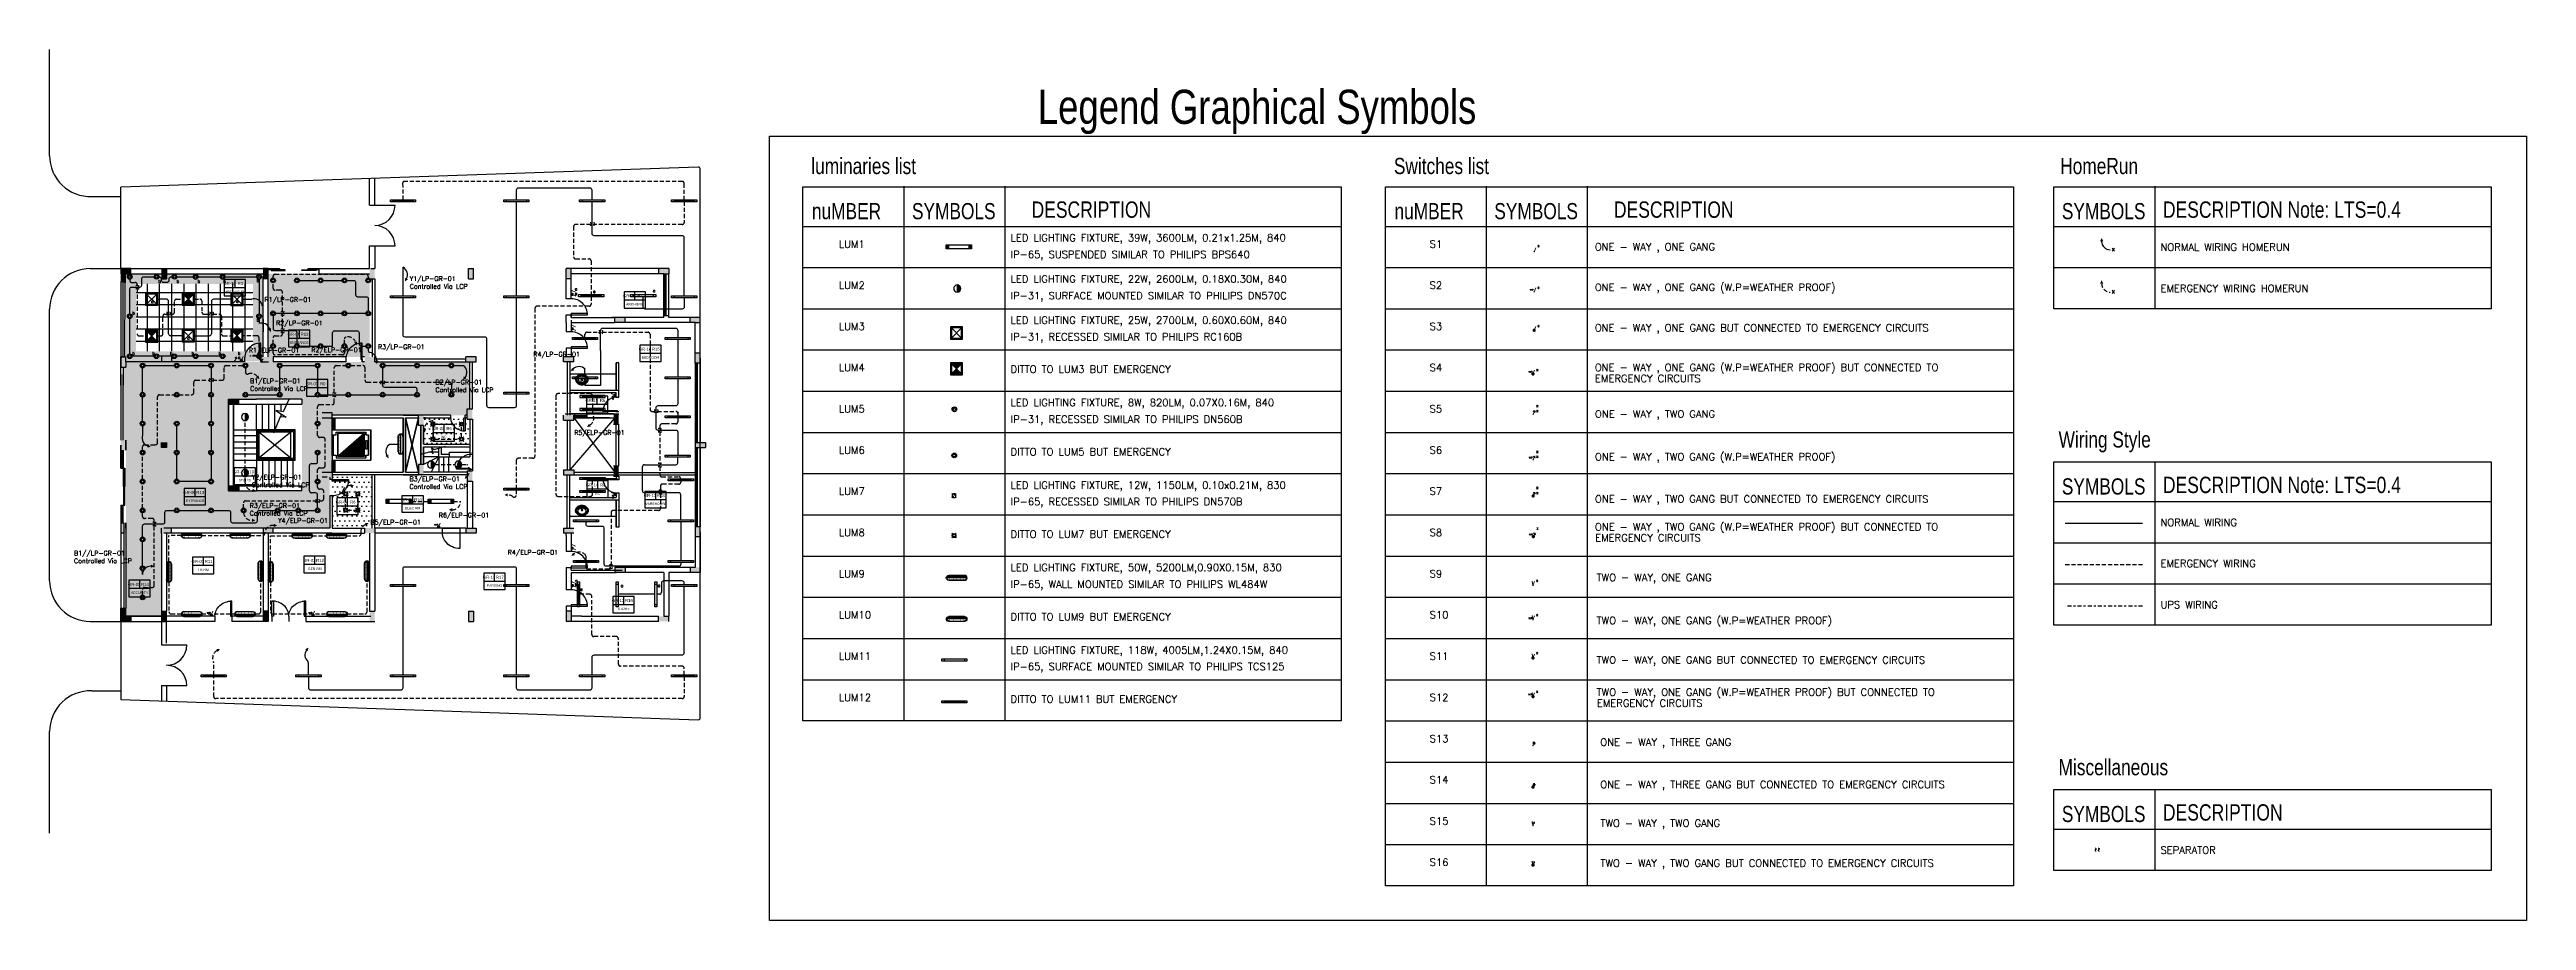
# Model space of a CAD drawing. Extents: x 229 to 350, y 130 to 172.
import ezdxf
from ezdxf.enums import TextEntityAlignment as Align

# ---------------------------------------------------------------- set-up
doc = ezdxf.new("R2010")
doc.units = 0
doc.header["$LTSCALE"] = 0.4
for name, pattern in [('ACAD_ISO02W100', [15, 12, -3]), ('DASHDOT', [1, 0.5, -0.25, 0, -0.25]), ('DASHED', [0.75, 0.5, -0.25]), ('ROF$0$MLINE', [4.5, 3, -0.3, 0.3, -0.3, 0.3, -0.3])]:
    doc.linetypes.add(name, pattern=pattern)
doc.layers.get('0').update_dxf_attribs({"color": 9, "linetype": 'CONTINUOUS'})
for name, color, linetype in [('ARCH', 9, 'CONTINUOUS'), ('EMERGENCY', 1, 'DASHED'), ('HOMERUN', 7, 'DASHED'), ('LEGEND', 7, 'CONTINUOUS'), ('LIGHT FIXTURE', 4, 'CONTINUOUS'), ('NORMAL', 3, 'CONTINUOUS')]:
    doc.layers.add(name, color=color, linetype=linetype)
doc.layers.add('SWITCHES', color=6, linetype='CONTINUOUS', lineweight=0)
doc.layers.add('UPS', color=7, linetype='DASHDOT', true_color=0xff8c00)
doc.styles.add('16001-XHV-011$0$TYPE 2$0$ARIAL', font='arial.ttf', dxfattribs={"width": 0.8, "height": 0.2})
doc.styles.add('LEGEND$0$detials', font='romans8.shx')
doc.styles.add('LEGEND$0$LEGEND$0$LEROY140', font='STENCIL', dxfattribs={"height": 350})
doc.styles.add('S', font='ROMANS')

# ---------------------------------------------------------------- blocks, each defined once
blk = doc.blocks.new('A$C1F773893')
at = {"layer": 'ARCH'}
blk.add_lwpolyline([(0, 0.8), (0.07, 0.8), (0.07, 0), (0, 0), (0, 0.8, -0.414214), (0.8, 0, -0.414214)], format="xyb", dxfattribs=at)
blk = doc.blocks.new('A$C1A776F15')
at = {"layer": 'ARCH'}
blk.add_lwpolyline([(0.8, 0), (0.8, 0.07), (0, 0.07), (0, 0), (0.8, 0, 0.414214), (0, 0.8, 0.414214)], format="xyb", dxfattribs=at)
blk = doc.blocks.new('A$C55BC01F7')
at = {"linetype": 'Continuous'}
blk.add_lwpolyline([(0, 2.4, 0.052182), (0, 2, 0.050273), (0.2, 1.6, 0.049045), (0.4, 1.2, 0.044967), (0.7, 0.9, 0.043517), (1.1, 0.6, 0.039861), (1.5, 0.3, 0.038875), (1.9, 0.1, 0.0369), (2.4, 0, 0.036565), (2.9, 0, 0.036565), (3.4, 0, 0.0369), (3.9, 0.1, 0.038875), (4.4, 0.3, 0.039861), (4.8, 0.6, 0.043517), (5.2, 0.9, 0.044967), (5.5, 1.2, 0.049045), (5.7, 1.6, 0.050273), (5.8, 2, 0.052182), (5.9, 2.4, 0.052182), (5.8, 2.9, 0.050273), (5.7, 3.3, 0.049045), (5.5, 3.7, 0.044967), (5.2, 4, 0.043517), (4.8, 4.3, 0.039861), (4.4, 4.6, 0.038875), (3.9, 4.7, 0.0369), (3.4, 4.9, 0.036565), (2.9, 4.9, 0.036565), (2.4, 4.9, 0.0369), (1.9, 4.7, 0.038875), (1.5, 4.6, 0.039861), (1.1, 4.3, 0.043517), (0.7, 4, 0.044967), (0.4, 3.7, 0.049045), (0.2, 3.3, 0.050273), (0, 2.9, 0.052182), (0, 2.4)], format="xyb", close=True, dxfattribs=at)
at = {"layer": 'ARCH', "linetype": 'Continuous'}
blk.add_lwpolyline([(0.4, 2.4, 0.054562), (0.4, 2.1, 0.051981), (0.6, 1.8, 0.050339), (0.7, 1.4, 0.045088), (1, 1.1, 0.043281), (1.3, 0.9, 0.038844), (1.7, 0.7, 0.037686), (2.1, 0.5, 0.035387), (2.5, 0.5, 0.035006), (2.9, 0.4, 0.035006), (3.4, 0.5, 0.035387), (3.8, 0.5, 0.037686), (4.2, 0.7, 0.038844), (4.5, 0.9, 0.043281), (4.9, 1.1, 0.045088), (5.1, 1.4, 0.050339), (5.3, 1.8, 0.051981), (5.4, 2.1, 0.054562), (5.4, 2.4, 0.054562), (5.4, 2.8, 0.051981), (5.3, 3.1, 0.050339), (5.1, 3.5, 0.045088), (4.9, 3.7, 0.043281), (4.5, 4, 0.038844), (4.2, 4.2, 0.037686), (3.8, 4.3, 0.035387), (3.4, 4.4, 0.035006), (2.9, 4.5, 0.035006), (2.5, 4.4, 0.035387), (2.1, 4.3, 0.037686), (1.7, 4.2, 0.038844), (1.3, 4, 0.043281), (1, 3.7, 0.045088), (0.7, 3.5, 0.050339), (0.6, 3.1, 0.051981), (0.4, 2.8, 0.054562), (0.4, 2.4)], format="xyb", close=True, dxfattribs=at)
for points in [[(1.6, 3.2, 0.046963), (1.4, 2.9, 0.051651), (1.2, 2.7, 0.053099), (1.1, 2.4, 0.055324), (1.1, 2.1)], [(1.1, 2.1, 0.046947), (1.1, 1.9, 0.045466), (1.2, 1.7, 0.044525), (1.3, 1.4, 0.041266), (1.5, 1.3, 0.040061), (1.6, 1.1, 0.036837), (1.9, 0.9, 0.035897), (2.1, 0.8, 0.033758), (2.4, 0.7, 0.033272), (2.6, 0.6, 0.032542), (2.9, 0.6)], [(2.9, 3.7, 0.033862), (2.6, 3.6, 0.033632), (2.4, 3.6, 0.034141), (2.1, 3.5, 0.036361), (1.8, 3.4)], [(2.9, 3.7, 0.000497), (2.9, 3.7, 0.000497), (2.9, 3.7)], [(4, 3.4, 0.036361), (3.8, 3.5, 0.034141), (3.5, 3.6, 0.033632), (3.2, 3.6, 0.032859), (2.9, 3.7)], [(2.9, 0.6, 0.032547), (3.2, 0.6, 0.033276), (3.5, 0.7, 0.033763), (3.7, 0.8, 0.035903), (4, 0.9, 0.036844), (4.2, 1.1, 0.040069), (4.4, 1.3, 0.041274), (4.5, 1.4, 0.044533), (4.7, 1.7, 0.045475), (4.7, 1.9, 0.046954), (4.7, 2.1)], [(4.7, 2.1, 0.055307), (4.7, 2.4, 0.053081), (4.6, 2.7, 0.051634), (4.5, 2.9, 0.046949), (4.3, 3.2)]]:
    blk.add_lwpolyline(points, format="xyb", dxfattribs=at)
for centre, radius in [((2.2, 4), 0.177), ((2.9, 2.7), 0.328), ((2.9, 2.7), 0.221), ((2.9, 4.1), 0.177), ((3.7, 4), 0.177)]:
    blk.add_circle(centre, radius, dxfattribs=at)
for centre, radius, start, end in [((1.3, 3.4), 0.368, 139.1301, 146.6217), ((1.2, 3.4), 0.316, 146.5919, 155.3157), ((1.2, 3.5), 0.273, 155.3888, 164.5712), ((1.1, 3.5), 0.241, 164.5162, 174.901), ((1.1, 3.5), 0.222, 175.0778, 185.791), ((1.1, 3.5), 0.214, 185.7159, 196.7837), ((1.1, 3.5), 0.22, 196.9986, 207.9642), ((1.1, 3.5), 0.238, 207.8973, 218.0398), ((1.2, 3.5), 0.268, 218.1696, 227.8855), ((1.3, 3.3), 0.486, 125.7668, 132.0089), ((1.3, 3.4), 0.426, 131.9921, 139.1204), ((1.2, 3.5), 0.31, 227.8443, 236.2632), ((1.2, 3.6), 0.36, 236.3004, 244.2881), ((1.4, 3.2), 0.594, 114.2718, 119.7723), ((1.4, 3.3), 0.544, 119.7607, 125.7738), ((1.2, 3.6), 0.418, 244.2657, 251.1531), ((1.3, 3.7), 0.478, 251.1516, 257.7344), ((1.4, 3.2), 0.656, 103.7079, 108.9033), ((1.4, 3.2), 0.633, 108.8947, 114.2818), ((1.3, 3.7), 0.536, 257.7217, 263.585), ((1.3, 3.8), 0.588, 263.5754, 269.2625), ((1.4, 3.2), 0.649, 93.2642, 98.5453), ((1.4, 3.2), 0.662, 98.5384, 103.7191), ((1.3, 3.8), 0.628, 269.2525, 274.5715), ((1.3, 3.8), 0.654, 274.5608, 279.8105), ((1.4, 3.3), 0.576, 82.1516, 87.9221), ((1.4, 3.2), 0.62, 87.9134, 93.276), ((1.3, 3.9), 0.662, 279.8034, 284.9884), ((1.3, 3.8), 0.652, 284.9773, 290.1888), ((1.4, 3.4), 0.463, 69.4879, 76.2153), ((1.4, 3.3), 0.523, 76.1998, 82.1612), ((1.3, 3.8), 0.624, 290.1799, 295.1211), ((1.6, 3.2), 0.01, 66.157, 115.1211), ((1.5, 3.4), 0.403, 62.4363, 69.4851), ((1.5, 3.5), 0.347, 54.2709, 62.4617), ((1.5, 3.2), 0.0605, 312.8595, 66.157), ((1.5, 3.5), 0.298, 45.5917, 54.2243), ((1.5, 3.5), 0.26, 35.7179, 45.636), ((1.6, 3.6), 0.217, 14.2939, 25.3212), ((1.6, 3.6), 0.232, 25.2518, 35.5757), ((1.6, 3.6), 0.225, 352.5036, 3.0765), ((1.6, 3.6), 0.215, 3.0042, 14.0764), ((1.5, 3.6), 0.283, 333.2167, 342.1813), ((1.5, 3.6), 0.248, 342.1303, 352.3398), ((1.8, 3.4), 0.0605, 142.515, 301.6491), ((4, 3.4), 0.0605, 238.3509, 37.485), ((4.3, 3.5), 0.298, 125.7757, 134.4083), ((4.3, 3.5), 0.26, 134.364, 144.2821), ((4.3, 3.6), 0.232, 144.4243, 154.7482), ((4.3, 3.6), 0.217, 154.6788, 165.7061), ((4.3, 3.6), 0.215, 165.9236, 176.9958), ((4.3, 3.6), 0.225, 176.9235, 187.4964), ((4.3, 3.6), 0.248, 187.6602, 197.8697), ((4.3, 3.6), 0.283, 197.8187, 206.7833), ((4.4, 3.5), 0.347, 117.5383, 125.7291), ((4.4, 3.4), 0.403, 110.5149, 117.5637), ((4.4, 3.3), 0.523, 97.8388, 103.8002), ((4.4, 3.4), 0.463, 103.7847, 110.5121), ((4.3, 3.2), 0.01, 64.8789, 113.843), ((4.6, 3.8), 0.624, 244.8789, 249.8201), ((4.3, 3.2), 0.0605, 113.843, 227.1405), ((4.4, 3.2), 0.62, 86.724, 92.0866), ((4.4, 3.3), 0.576, 92.0779, 97.8484), ((4.6, 3.8), 0.652, 249.8112, 255.0227), ((4.6, 3.9), 0.662, 255.0116, 260.1966), ((4.4, 3.2), 0.662, 76.2809, 81.4616), ((4.4, 3.2), 0.649, 81.4547, 86.7358), ((4.6, 3.8), 0.654, 260.1895, 265.4392), ((4.6, 3.8), 0.628, 265.4285, 270.7475), ((4.4, 3.2), 0.633, 65.7182, 71.1053), ((4.4, 3.2), 0.656, 71.0967, 76.2921), ((4.6, 3.8), 0.588, 270.7375, 276.4246), ((4.6, 3.7), 0.536, 276.415, 282.2783), ((4.5, 3.2), 0.594, 60.2277, 65.7282), ((4.6, 3.7), 0.478, 282.2656, 288.8484), ((4.6, 3.4), 0.426, 40.8796, 48.0079), ((4.5, 3.3), 0.486, 47.9911, 54.2332), ((4.5, 3.3), 0.544, 54.2262, 60.2393), ((4.6, 3.6), 0.36, 295.7119, 303.6996), ((4.7, 3.5), 0.31, 303.7368, 312.1557), ((4.6, 3.6), 0.418, 288.8469, 295.7343), ((4.7, 3.5), 0.273, 15.4288, 24.6112), ((4.6, 3.4), 0.316, 24.6843, 33.4081), ((4.6, 3.4), 0.368, 33.3783, 40.8699), ((4.7, 3.5), 0.241, 5.099, 15.4838), ((4.7, 3.5), 0.238, 321.9602, 332.1027), ((4.7, 3.5), 0.22, 332.0358, 343.0014), ((4.7, 3.5), 0.214, 343.2163, 354.2841), ((4.7, 3.5), 0.268, 312.1145, 321.8304), ((4.7, 3.5), 0.222, 354.209, 4.9222)]:
    blk.add_arc(centre, radius, start, end, dxfattribs=at)
blk = doc.blocks.new('ROOM NAME')
blk.add_lwpolyline([(235.96, 146.11), (237.01, 146.11), (237.01, 146.92), (235.96, 146.92)], close=True)
for points in [[(237.01, 146.51), (235.96, 146.51)], [(236.48, 146.92), (236.48, 146.51)]]:
    blk.add_lwpolyline(points)
at = {"layer": 'ARCH', "style": '16001-XHV-011$0$TYPE 2$0$ARIAL', "width": 0.8}
for tag, height, p in [('F-R', 0.15, (236.22, 146.72)), ('DES', 0.12, (236.49, 146.31))]:
    blk.add_attdef(tag, text='', height=height, dxfattribs=at).set_placement(p, align=Align.MIDDLE)
blk.add_attdef('R', text='', height=0.15, dxfattribs=at).set_placement((236.75, 146.72), align=Align.MIDDLE_CENTER)
blk = doc.blocks.new('ARCH')
at = {"layer": 'ARCH', "ltscale": 0.05}
h = blk.add_hatch(color=256, dxfattribs=at)
h.paths.add_polyline_path([(0.5, 20.95), (0.12, 20.95), (0.12, 21.07), (0.5, 21.07)])
h.paths.add_polyline_path([(0.5, 21.07), (0.12, 21.07), (0.12, 21.2), (0.5, 21.2)])
h.paths.add_polyline_path([(0.12, 21.07), (0, 21.07), (0, 21.2), (0.12, 21.2)])
h.paths.add_polyline_path([(0.12, 20.95), (0, 20.95), (0, 21.07), (0.12, 21.07)])
for points in [[(0.25, 20.55), (0, 20.55), (0, 20.95), (0.25, 20.95)], [(5.3, 14.78), (5.3, 14.53), (5.8, 14.53), (5.8, 14.78)], [(5.8, 14.78), (5.8, 14.53), (5.3, 14.53), (5.3, 14.78)], [(24.49, 14.05), (24.24, 14.05), (24.24, 13.55), (24.49, 13.55)], [(24.49, 11.5), (24.24, 11.5), (24.24, 11), (24.49, 11)], [(5.8, 10.27), (5.8, 10.52), (5.3, 10.52), (5.3, 10.27)], [(5.8, 10.27), (5.8, 10.52), (5.3, 10.52), (5.3, 10.27)], [(0.25, 4.5), (0, 4.5), (0, 4.1), (0.25, 4.1)]]:
    blk.add_hatch(color=256, dxfattribs=at).paths.add_polyline_path(points)
at = {"layer": 'ARCH'}
h = blk.add_hatch(dxfattribs=at)
h.set_pattern_fill('DOTS', color=256, scale=0.15, style=0)
h.set_pattern_definition([(0, (-202.4808, -140.3811), (0.1190625, 0.238125), [0, -0.238125])])
h.paths.add_polyline_path([(10.28, 10.94), (9.9, 10.94), (9.9, 11.19), (10.4, 11.19), (10.4, 13.86), (9.9, 13.86), (9.9, 14.11), (10.4, 14.11), (10.4, 13.99), (17.04, 13.99), (17.04, 14.3), (17.16, 14.3), (17.16, 16.61), (0.25, 16.61), (0.25, 16.36), (0.12, 16.36), (0.12, 12.76), (0.25, 12.77), (0.25, 4.1), (2, 4.1), (2, 8.44), (10.28, 8.44)])
h.paths.add_polyline_path([(5.3, 14.78), (8.91, 14.78), (8.91, 10.27), (5.3, 10.27)], flags=16)
h.paths.add_polyline_path([(12.24, 20.95), (7.25, 20.95), (7.25, 16.86), (12.24, 16.86)])
h.paths.add_polyline_path([(7, 20.95), (0.25, 20.95), (0.25, 16.64), (7, 16.64)])
h.paths.add_polyline_path([(6.5, 17.14), (0.75, 17.14), (0.75, 20.45), (6.5, 20.45)], flags=16)
at = {"layer": 'ARCH', "ltscale": 0.05}
h = blk.add_hatch(color=256, dxfattribs=at)
h.paths.add_polyline_path([(2.12, 21.07), (2, 21.07), (2, 20.7), (2.12, 20.7)])
h.paths.add_polyline_path([(2.25, 20.95), (2.25, 21.07), (2.12, 21.07), (2.12, 20.7), (2.25, 20.7)])
h.paths.add_polyline_path([(2.12, 21.2), (2, 21.2), (2, 21.07), (2.12, 21.07)])
h.paths.add_polyline_path([(2.25, 21.2), (2.12, 21.2), (2.12, 21.07), (2.25, 21.07)])
h = blk.add_hatch(color=256, dxfattribs=at)
h.paths.add_polyline_path([(7.25, 21.2), (7, 21.2), (7, 20.95), (7.25, 20.95)])
h.paths.add_polyline_path([(7.25, 20.7), (7.25, 20.95), (7, 20.95), (7, 20.7)])
h = blk.add_hatch(color=256, dxfattribs=at)
h.paths.add_polyline_path([(26.95, 21.2), (26.95, 20.95), (26.7, 20.95), (26.45, 20.95), (26.45, 21.2)])
h.paths.add_polyline_path([(21.9, 20.95), (21.9, 21.2), (22.15, 21.2), (22.15, 20.95), (22.15, 20.7), (21.9, 20.7)])
h.paths.add_polyline_path([(17.1, 20.7), (17.1, 21.2), (17.35, 21.2), (17.35, 20.7)])
h.paths.add_polyline_path([(12.24, 21.2), (12.3, 21.2), (12.49, 21.2), (12.49, 20.7), (12.24, 20.7)])
h.paths.add_polyline_path([(11.99, 16.61), (11.99, 16.86), (12.49, 16.86), (12.49, 16.61)])
at = {"layer": 'ARCH'}
h = blk.add_hatch(dxfattribs=at)
h.set_pattern_fill('NET', color=256, scale=0.189)
h.set_pattern_definition([(0, (3.625, 18.79494), (0, 0.60007), []), (90, (3.625, 18.79494), (-0.60007, 4e-17), [])])
h.paths.add_polyline_path([(6.5, 20.45), (0.75, 20.45), (0.75, 17.14), (6.5, 17.14)])
at = {"layer": 'ARCH', "ltscale": 0.05}
h = blk.add_hatch(color=256, dxfattribs=at)
h.paths.add_polyline_path([(22.28, 16.61), (22.28, 16.86), (21.78, 16.86), (21.78, 16.61)])
h.paths.add_polyline_path([(21.78, 13.99), (21.78, 13.74), (22.28, 13.74), (22.28, 13.99)])
h.paths.add_polyline_path([(22.28, 11.06), (22.28, 11.31), (21.78, 11.31), (21.78, 11.06)])
h.paths.add_polyline_path([(28.5, 17.05), (28.25, 17.05), (28.25, 16.55), (28.5, 16.55), (28.5, 16.8)])
h.paths.add_polyline_path([(28.75, 12.4), (28.75, 12.65), (28.25, 12.65), (28.25, 12.4)])
h.paths.add_polyline_path([(24.8, 18.55), (24.8, 18.8), (24.3, 18.8), (24.3, 18.55)])
h.paths.add_polyline_path([(28.5, 18.55), (28.5, 18.8), (28, 18.8), (28, 18.55), (28.25, 18.55)])
h = blk.add_hatch(color=256, dxfattribs=at)
h.paths.add_polyline_path([(0, 12.77), (0.25, 12.77), (0.25, 12.27), (0, 12.27)])
h.paths.add_polyline_path([(0, 16.86), (0.25, 16.86), (0.25, 16.61), (0.25, 16.36), (0, 16.36), (0, 16.61)])
h = blk.add_hatch(color=256, dxfattribs=at)
h.paths.add_polyline_path([(9.9, 13.86), (9.9, 14.11), (10.15, 14.11), (10.4, 14.11), (10.4, 13.86)])
h.paths.add_polyline_path([(7, 16.61), (7, 16.86), (7.5, 16.86), (7.5, 16.61)])
h.paths.add_polyline_path([(2.5, 16.86), (2.5, 16.61), (2, 16.61), (2, 16.86)])
h = blk.add_hatch(color=256, dxfattribs=at)
h.paths.add_polyline_path([(17.04, 14.3), (17.29, 14.3), (17.29, 13.8), (17.04, 13.8)])
h.paths.add_polyline_path([(17.47, 16.86), (17.47, 16.61), (16.97, 16.61), (16.97, 16.86)])
h.paths.add_polyline_path([(14.89, 13.49), (14.64, 13.49), (14.64, 13.99), (14.7, 13.99), (14.89, 13.99)])
at = {"layer": 'ARCH'}
h = blk.add_hatch(dxfattribs=at)
h.set_pattern_fill('DOTS', color=256, scale=0.15, style=0)
h.set_pattern_definition([(0, (-202.13694, -140.3811), (0.1190625, 0.238125), [0, -0.238125])])
h.paths.add_polyline_path([(17.16, 13.86), (14.89, 13.86), (14.89, 12.56), (17.16, 12.56)])
h.paths.add_polyline_path([(12.37, 11.06), (10.4, 11.06), (10.4, 8.44), (12.37, 8.44)])
at = {"layer": 'ARCH', "ltscale": 0.05}
h = blk.add_hatch(color=256, dxfattribs=at)
h.paths.add_polyline_path([(0, 12.27), (0.25, 12.27), (0.25, 12.77), (0, 12.77)])
h.paths.add_polyline_path([(0, 8.19), (0.25, 8.19), (0.25, 8.44), (0.25, 8.69), (0, 8.69), (0, 8.44)])
h = blk.add_hatch(color=256, dxfattribs=at)
h.paths.add_polyline_path([(2.25, 12.65), (2.12, 12.65), (2.12, 12.4), (2.25, 12.4)])
h.paths.add_polyline_path([(2.12, 12.65), (2, 12.65), (2, 12.4), (2.12, 12.4)])
h = blk.add_hatch(color=256, dxfattribs=at)
h.paths.add_polyline_path([(9.9, 11.19), (9.9, 10.94), (10.15, 10.94), (10.4, 10.94), (10.4, 11.19)])
h.paths.add_polyline_path([(7, 8.44), (7, 8.19), (7.5, 8.19), (7.5, 8.44)])
h.paths.add_polyline_path([(2.5, 8.19), (2.5, 8.44), (2, 8.44), (2, 8.19)])
h = blk.add_hatch(color=256, dxfattribs=at)
h.paths.add_polyline_path([(17.04, 10.75), (17.29, 10.75), (17.29, 11.25), (17.04, 11.25)])
h.paths.add_polyline_path([(17.47, 8.19), (17.47, 8.44), (16.97, 8.44), (16.97, 8.19)])
h.paths.add_polyline_path([(14.89, 11.56), (14.64, 11.56), (14.64, 11.06), (14.7, 11.06), (14.89, 11.06)])
h = blk.add_hatch(color=256, dxfattribs=at)
h.paths.add_polyline_path([(26.95, 3.85), (26.95, 4.1), (26.7, 4.1), (26.45, 4.1), (26.45, 3.85)])
h.paths.add_polyline_path([(21.9, 4.1), (21.9, 3.85), (22.15, 3.85), (22.15, 4.1), (22.15, 4.35), (21.9, 4.35)])
h.paths.add_polyline_path([(17.1, 4.35), (17.1, 3.85), (17.35, 3.85), (17.35, 4.35)])
h.paths.add_polyline_path([(12.24, 3.85), (12.3, 3.85), (12.49, 3.85), (12.49, 4.35), (12.24, 4.35)])
h.paths.add_polyline_path([(11.99, 8.44), (11.99, 8.19), (12.49, 8.19), (12.49, 8.44)])
h = blk.add_hatch(color=256, dxfattribs=at)
h.paths.add_polyline_path([(24.3, 6.5), (24.3, 6.25), (24.8, 6.25), (24.8, 6.5)])
h.paths.add_polyline_path([(28.5, 6.25), (28.5, 6.5), (28.25, 6.5), (28, 6.5), (28, 6.25)])
h.paths.add_polyline_path([(28.5, 8.25), (28.5, 8.5), (28.25, 8.5), (28.25, 8), (28.5, 8)])
h.paths.add_polyline_path([(21.78, 8.44), (21.78, 8.19), (22.28, 8.19), (22.28, 8.44)])
h = blk.add_hatch(color=256, dxfattribs=at)
h.paths.add_polyline_path([(0.5, 4.1), (0.12, 4.1), (0.12, 3.98), (0.5, 3.98)])
h.paths.add_polyline_path([(0.5, 3.98), (0.12, 3.98), (0.12, 3.85), (0.5, 3.85)])
h.paths.add_polyline_path([(0.12, 3.98), (0, 3.98), (0, 3.85), (0.12, 3.85)])
h.paths.add_polyline_path([(0.12, 4.1), (0, 4.1), (0, 3.98), (0.12, 3.98)])
h = blk.add_hatch(color=256, dxfattribs=at)
h.paths.add_polyline_path([(2.25, 4.35), (2, 4.35), (2, 4.1), (2.12, 4.1), (2.25, 4.1)])
h.paths.add_polyline_path([(2.25, 4.1), (2.12, 4.1), (2, 4.1), (2, 3.85), (2.12, 3.85), (2.25, 3.85)])
h = blk.add_hatch(color=256, dxfattribs=at)
h.paths.add_polyline_path([(7.25, 4.35), (7, 4.35), (7, 4.1), (7.25, 4.1)])
h.paths.add_polyline_path([(7.25, 4.1), (7, 4.1), (7, 3.85), (7.25, 3.85)])
at = {"ltscale": 0.05}
for p, q in [((-1.43, 24.75), (0, 24.75)), ((0, 16.86), (0.25, 16.86)), ((0, 16.36), (0.25, 16.36))]:
    blk.add_line(p, q, dxfattribs=at)
for p, q in [((12.49, 24.32), (13.49, 24.32)), ((12.24, 22.32), (12.49, 22.32)), ((12.49, 22.32), (13.49, 22.32)), ((7.25, 21.2), (7.8, 21.2)), ((7.25, 21.16), (7.8, 21.16)), ((7.8, 21.2), (7.8, 21.16)), ((9.2, 21.2), (9.75, 21.2)), ((9.2, 21.2), (9.2, 21.16)), ((9.2, 21.16), (9.75, 21.16)), ((9.75, 20.95), (9.75, 21.2)), ((0, 20.56), (0.25, 20.54)), ((7, 18.69), (7, 18.09)), ((12.49, 16.61), (16.97, 16.61)), ((17.29, 14.3), (17.29, 16.61)), ((24.24, 14.05), (22.09, 14.05)), ((22.7, 13.86), (22.28, 13.86)), ((22.28, 13.86), (22.7, 13.86)), ((22.32, 14.05), (22.32, 13.86)), ((22.32, 14.05), (22.32, 13.86)), ((22.32, 13.97), (22.92, 13.97)), ((22.32, 13.96), (22.92, 13.96)), ((22.32, 13.95), (22.92, 13.95)), ((22.32, 13.94), (22.92, 13.94)), ((22.32, 13.86), (24.03, 13.86)), ((24.03, 13.86), (22.32, 13.86)), ((23.82, 14.05), (23.22, 14.05)), ((23.71, 14.23), (24.41, 14.23)), ((23.71, 14.18), (23.71, 14.23)), ((24.41, 14.18), (23.71, 14.18)), ((24.34, 14.18), (24.49, 14.18)), ((24.41, 14.23), (24.41, 14.18)), ((24.49, 11), (24.49, 10.81)), ((23.71, 10.87), (24.41, 10.87)), ((24.49, 10.81), (24.37, 10.81)), ((21.9, 8.07), (21.9, 7.29)), ((28.5, 7.32), (28.5, 6.62)), ((22.15, 6.37), (24.65, 6.37)), ((22.15, 6.25), (24.36, 6.25)), ((28.25, 7.3), (28.25, 6.67)), ((0, 4.5), (0.25, 4.5)), ((2.25, 2.69), (3.25, 2.69)), ((2, 0.69), (2.25, 0.69)), ((2.25, 0.69), (3.25, 0.69))]:
    blk.add_line(p, q)
blk.add_lwpolyline([(0, 0), (28.4, -0.99, 0.424475), (28.5, -0.89), (28.5, 26.09, 0.424475), (28.4, 26.19), (0, 25.2)], format="xyb")
for points in [[(8.09, 21.14), (7.39, 21.14), (7.39, 21.1), (8.09, 21.1)], [(8.91, 21.14), (9.61, 21.14), (9.61, 21.1), (8.91, 21.1)]]:
    blk.add_lwpolyline(points, close=True)
for centre, start, end in [((-1.5, 26.75), 180, 272), ((-1.5, 19.2), 90, 180), ((-1.5, 5.85), 180, 270)]:
    blk.add_arc(centre, 2, start, end, dxfattribs=at)
for centre, start, end in [((12.49, 24.32), 270, 0), ((12.49, 22.32), 0, 90), ((2.25, 2.69), 270, 0), ((2.25, 0.69), 0, 90)]:
    blk.add_arc(centre, 1, start, end)
at = {"layer": 'ARCH'}
for p, q in [((-3.5, 26.75), (-3.5, 31.98)), ((-1.5, 21.2), (6.9, 21.2)), ((0.5, 20.95), (6.91, 20.95)), ((2, 21.2), (2.25, 21.2)), ((2.25, 21.2), (2.25, 20.95)), ((2.25, 20.95), (2.25, 20.7)), ((6.81, 20.95), (7, 20.95)), ((6.88, 21.2), (7, 21.2)), ((7.25, 21.2), (7, 21.2)), ((9.75, 21.2), (12.24, 21.2)), ((9.75, 20.95), (12.24, 20.95)), ((11.32, 20.95), (12.04, 20.95)), ((12.3, 21.2), (12.49, 21.2)), ((17.1, 21.2), (17.35, 21.2)), ((17.1, 20.7), (17.1, 21.2)), ((17.35, 20.7), (17.35, 21.2)), ((26.95, 21.2), (21.9, 21.2)), ((22.15, 21.2), (21.9, 21.2)), ((21.9, 20.95), (21.9, 21.2)), ((21.9, 19.72), (21.9, 20.95)), ((22.15, 20.95), (22.15, 21.2)), ((26.7, 20.95), (22.15, 20.95)), ((22.15, 19.72), (22.15, 20.95)), ((26.45, 21.2), (26.45, 20.95)), ((26.7, 20.95), (26.95, 20.95)), ((26.78, 18.9), (26.78, 20.95)), ((26.83, 18.9), (26.83, 20.95)), ((26.95, 21.2), (26.95, 20.95)), ((0, 20.56), (0, 16.36)), ((0.2, 20.54), (0.19, 16.86)), ((7, 16.86), (7, 20.7)), ((7.25, 20.7), (7, 20.7)), ((7.25, 16.86), (7.25, 20.7)), ((12.24, 20.7), (12.49, 20.7)), ((17.1, 20.7), (17.35, 20.7)), ((22.15, 20.7), (21.9, 20.7)), ((-3.5, 5.85), (-3.5, 19.2)), ((21.9, 18.55), (21.9, 18.92)), ((21.9, 18.92), (22.15, 18.92)), ((21.9, 18.55), (21.9, 18.09)), ((22.15, 18.8), (22.15, 18.99)), ((22.15, 18.92), (22.3, 18.92)), ((22.15, 18.8), (24.3, 18.8)), ((22.15, 18.67), (22.15, 18.09)), ((22.15, 18.55), (22.3, 18.55)), ((22.15, 18.55), (24.3, 18.55)), ((24.3, 18.8), (24.15, 18.8)), ((26.7, 18.8), (24.3, 18.8)), ((24.3, 18.55), (24.3, 18.8)), ((26.7, 18.55), (24.3, 18.55)), ((24.8, 18.55), (24.8, 18.8)), ((26.7, 18.8), (26.7, 18.9)), ((26.7, 18.9), (26.95, 18.9)), ((28.25, 18.55), (26.7, 18.55)), ((26.95, 18.8), (26.95, 18.9)), ((28.5, 18.8), (26.95, 18.8)), ((28, 18.55), (28, 18.8)), ((28.25, 16.55), (28.25, 18.55)), ((28.25, 18.55), (28.5, 18.55)), ((28.5, 18.55), (28.5, 18.8)), ((28.5, 16.8), (28.5, 18.55)), ((22.15, 17.29), (22.15, 16.86)), ((0, 16.61), (0, 16.86)), ((0.12, 16.86), (0, 16.86)), ((0, 16.36), (0, 16.61)), ((0.12, 16.36), (0.12, 15.46)), ((0.12, 12.76), (0.12, 15.99)), ((0.25, 16.61), (0.25, 16.86)), ((0.25, 16.64), (2, 16.64)), ((0.25, 16.61), (0.25, 16.36)), ((6.08, 16.61), (0.25, 16.61)), ((2, 16.86), (2, 16.61)), ((2.5, 16.86), (2.5, 16.61)), ((2.5, 16.64), (6.08, 16.64)), ((6.08, 16.74), (6.08, 16.61)), ((6.88, 16.61), (6.88, 16.86)), ((6.88, 16.74), (6.88, 16.61)), ((11.08, 16.86), (7.5, 16.86)), ((7.5, 16.86), (7.5, 16.61)), ((11.07, 16.61), (7.5, 16.61)), ((11.07, 16.74), (11.07, 16.61)), ((11.99, 16.86), (11.8, 16.86)), ((11.87, 16.61), (11.87, 16.86)), ((11.87, 16.61), (11.87, 16.86)), ((11.87, 16.74), (11.87, 16.61)), ((11.99, 16.61), (11.87, 16.61)), ((14.22, 16.61), (15.2, 16.61)), ((14.98, 16.61), (15.45, 16.61)), ((16.97, 16.61), (16.97, 16.86)), ((17.47, 16.86), (16.97, 16.86)), ((16.97, 16.61), (17.47, 16.61)), ((17.16, 14.3), (17.16, 16.61)), ((17.29, 15.06), (17.29, 16.61)), ((17.47, 16.61), (17.47, 16.86)), ((21.78, 16.61), (21.78, 16.86)), ((22.28, 16.86), (21.78, 16.86)), ((21.96, 16.61), (21.96, 13.99)), ((22.09, 16.61), (22.09, 13.99)), ((22.09, 16.03), (24.37, 16.03)), ((22.28, 16.61), (22.28, 16.86)), ((24.37, 15.22), (24.37, 16.56)), ((24.49, 15.22), (24.49, 16.56)), ((28.5, 17.05), (28.25, 17.05)), ((28.5, 16.55), (28.25, 16.55)), ((28.5, 16.8), (28.5, 16.55)), ((5.3, 10.27), (5.3, 14.78)), ((5.3, 14.78), (5.3, 10.27)), ((5.3, 14.78), (5.3, 10.27)), ((5.3, 10.27), (5.3, 14.78)), ((5.3, 14.78), (6.67, 14.78)), ((5.55, 14.78), (5.55, 10.27)), ((5.55, 14.78), (5.55, 10.52)), ((5.55, 10.27), (5.55, 14.78)), ((22.09, 15.22), (24.49, 15.22)), ((22.09, 15.1), (24.37, 15.1)), ((24.34, 14.88), (24.49, 14.88)), ((24.37, 14.88), (24.37, 15.1)), ((24.49, 14.88), (24.49, 15.22)), ((5.3, 14.53), (6.67, 14.53)), ((5.55, 10.27), (5.55, 14.53)), ((6.67, 13.28), (6.67, 14.53)), ((6.67, 13.27), (6.67, 14.52)), ((6.97, 13.28), (6.97, 14.53)), ((6.97, 13.27), (6.97, 14.52)), ((7.28, 13.28), (7.28, 14.53)), ((7.28, 13.27), (7.28, 14.52)), ((7.57, 13.28), (7.57, 14.53)), ((7.57, 13.27), (7.57, 14.52)), ((7.88, 14.17), (7.88, 14.53)), ((7.88, 13.91), (7.88, 14.06)), ((10.15, 14.11), (9.9, 14.11)), ((9.9, 13.86), (13.89, 13.86)), ((10.4, 14.11), (10.15, 14.11)), ((10.4, 13.86), (10.4, 14.11)), ((10.4, 13.86), (10.4, 14.11)), ((13.89, 13.99), (10.4, 13.99)), ((10.4, 13.86), (10.4, 13.27)), ((10.4, 13.28), (10.4, 13.86)), ((10.45, 13.28), (10.45, 13.86)), ((10.46, 13.28), (10.46, 13.86)), ((10.53, 13.86), (10.53, 13.27)), ((10.53, 13.28), (10.53, 13.86)), ((14.7, 13.99), (13.89, 13.99)), ((13.89, 13.99), (14.64, 13.99)), ((13.89, 13.86), (13.89, 11.19)), ((13.89, 11.19), (13.89, 13.86)), ((14.01, 13.86), (14.01, 11.19)), ((14.01, 11.19), (14.01, 13.86)), ((14.01, 13.86), (14.64, 13.86)), ((14.01, 13.86), (14.64, 13.86)), ((14.89, 13.49), (14.64, 13.49)), ((14.89, 13.49), (14.64, 13.49)), ((14.95, 13.99), (14.7, 13.99)), ((14.76, 13.49), (14.76, 11.56)), ((14.76, 11.56), (14.76, 13.49)), ((14.89, 13.86), (14.99, 13.86)), ((14.89, 13.49), (14.89, 12.56)), ((14.89, 12.56), (14.89, 13.49)), ((14.99, 13.86), (15.96, 13.86)), ((15.75, 13.86), (16.22, 13.86)), ((16.22, 13.99), (16.09, 13.99)), ((16.22, 13.99), (16.22, 13.86)), ((16.94, 13.86), (16.94, 13.99)), ((17.04, 13.99), (16.94, 13.99)), ((17.04, 13.99), (16.94, 13.99)), ((17.04, 13.86), (16.94, 13.86)), ((17.04, 13.86), (16.94, 13.86)), ((17.04, 14.3), (17.29, 14.3)), ((17.04, 13.8), (17.04, 14.3)), ((17.04, 14.3), (17.29, 14.3)), ((17.04, 13.8), (17.04, 14.3)), ((17.04, 13.8), (17.29, 13.8)), ((17.04, 13.8), (17.29, 13.8)), ((17.16, 13.8), (17.16, 11.94)), ((17.29, 13.8), (17.29, 12.05)), ((21.78, 13.74), (21.78, 13.99)), ((21.78, 13.74), (22.28, 13.74)), ((21.96, 13.74), (21.96, 11.31)), ((22.09, 13.74), (22.09, 11.31)), ((22.28, 13.74), (22.28, 13.99)), ((22.92, 14.05), (22.92, 13.86)), ((23.5, 13.86), (24.3, 13.86)), ((24.24, 14.05), (24.49, 14.05)), ((24.24, 13.55), (24.49, 13.55)), ((24.3, 14.05), (24.3, 13.99)), ((0, 12.27), (0, 12.52)), ((0, 12.52), (0, 12.27)), ((0.02, 12.27), (0.02, 11.38)), ((0.07, 12.27), (0.07, 11.38)), ((0.12, 12.27), (0.12, 11.38)), ((0.25, 12.77), (0.25, 12.27)), ((0.25, 12.27), (0.25, 12.77)), ((2, 12.4), (2, 12.65)), ((2, 12.65), (2, 12.4)), ((2.25, 12.4), (2.25, 12.65)), ((2.25, 12.65), (2.25, 12.4)), ((5.55, 13.27), (6.67, 13.27)), ((6.67, 12.97), (5.55, 12.97)), ((6.67, 12.67), (5.55, 12.67)), ((6.67, 12.37), (5.55, 12.37)), ((8.57, 13.27), (6.67, 13.27)), ((6.67, 13.27), (6.67, 11.77)), ((6.71, 13.23), (6.71, 11.81)), ((6.76, 11.86), (6.76, 13.18)), ((8.37, 13.15), (6.8, 13.15)), ((6.8, 11.9), (6.8, 13.15)), ((8.37, 11.9), (8.37, 13.15)), ((8.57, 11.77), (8.57, 13.27)), ((10.4, 13.03), (10.4, 13.28)), ((10.4, 13.27), (12.3, 13.27)), ((10.4, 13.02), (10.4, 13.27)), ((10.4, 13.03), (10.6, 13.03)), ((10.4, 12.03), (10.4, 13.03)), ((10.4, 13.02), (10.4, 12.02)), ((10.45, 12.03), (10.45, 13.03)), ((10.45, 13.02), (10.45, 12.02)), ((10.6, 13.02), (10.6, 13.15)), ((10.6, 13.15), (12.05, 13.15)), ((10.6, 13.03), (10.6, 13.15)), ((10.97, 12.22), (10.97, 11.96)), ((11.02, 12.26), (11.02, 11.96)), ((11.07, 12.31), (11.07, 11.96)), ((11.12, 12.35), (11.12, 11.96)), ((11.17, 12.39), (11.17, 11.96)), ((11.22, 12.44), (11.22, 11.96)), ((11.27, 12.48), (11.27, 11.96)), ((11.32, 12.52), (11.32, 11.96)), ((11.38, 12.57), (11.38, 11.96)), ((11.42, 12.61), (11.42, 11.96)), ((11.47, 12.66), (11.47, 11.96)), ((11.53, 12.7), (11.53, 11.96)), ((11.57, 12.74), (11.57, 11.96)), ((11.62, 12.79), (11.62, 11.96)), ((11.67, 12.83), (11.67, 11.96)), ((11.72, 12.87), (11.72, 11.96)), ((11.78, 12.92), (11.78, 11.96)), ((11.82, 12.96), (11.82, 11.96)), ((11.88, 13), (11.88, 11.96)), ((11.93, 13.05), (11.93, 11.96)), ((11.97, 13.09), (11.97, 11.97)), ((11.97, 11.96), (11.97, 13.08)), ((12.05, 13.15), (12.05, 13.02)), ((12.05, 13.02), (12.18, 13.02)), ((12.18, 12.03), (12.18, 13.02)), ((12.18, 13.02), (12.18, 12.03)), ((12.3, 11.78), (12.3, 13.28)), ((12.3, 13.27), (12.3, 11.78)), ((14.89, 12.56), (17.16, 12.56)), ((14.89, 11.56), (14.89, 12.44)), ((14.89, 12.44), (14.89, 11.56)), ((14.89, 12.44), (17.16, 12.44)), ((0, 11.38), (0.2, 11.38)), ((0.16, 11.38), (0.16, 10.48)), ((0.2, 11.38), (0.2, 10.48)), ((6.67, 12.07), (5.55, 12.07)), ((6.67, 11.77), (5.55, 11.77)), ((6.67, 11.78), (6.67, 10.53)), ((6.67, 11.77), (6.67, 10.52)), ((8.57, 11.77), (6.67, 11.77)), ((8.54, 11.81), (6.71, 11.81)), ((8.49, 11.86), (6.76, 11.86)), ((8.37, 11.9), (6.8, 11.9)), ((6.97, 11.78), (6.97, 10.53)), ((6.97, 11.77), (6.97, 10.52)), ((7.28, 11.78), (7.28, 10.53)), ((7.28, 11.77), (7.28, 10.52)), ((7.57, 11.78), (7.57, 10.53)), ((7.57, 11.77), (7.57, 10.52)), ((7.88, 11.77), (7.88, 10.52)), ((8.18, 11.77), (8.18, 10.52)), ((8.47, 11.77), (8.47, 10.52)), ((9.9, 11.19), (13.89, 11.19)), ((10.4, 12.03), (10.4, 11.78)), ((10.4, 12.02), (10.4, 11.77)), ((10.4, 12.02), (10.6, 12.02)), ((10.4, 11.78), (12.3, 11.78)), ((10.4, 11.19), (10.4, 11.78)), ((10.4, 11.77), (10.4, 11.19)), ((10.4, 11.19), (10.4, 10.94)), ((10.4, 11.19), (10.4, 10.94)), ((13.89, 11.06), (10.4, 11.06)), ((10.45, 11.19), (10.45, 11.78)), ((10.46, 11.19), (10.46, 11.78)), ((10.53, 11.19), (10.53, 11.78)), ((10.53, 11.77), (10.53, 11.19)), ((10.6, 12.02), (10.6, 11.9)), ((10.6, 12.02), (10.6, 11.9)), ((10.6, 11.9), (12.05, 11.9)), ((10.72, 12), (10.72, 11.96)), ((10.77, 12.05), (10.77, 11.96)), ((10.82, 12.09), (10.82, 11.96)), ((10.87, 12.13), (10.87, 11.96)), ((10.92, 12.18), (10.92, 11.96)), ((12.05, 11.9), (12.05, 12.03)), ((12.05, 12.03), (12.18, 12.03)), ((12.37, 8.44), (12.37, 11.06)), ((12.49, 8.44), (12.49, 11.06)), ((13.89, 11.06), (14.64, 11.06)), ((14.7, 11.06), (13.89, 11.06)), ((14.01, 11.19), (14.64, 11.19)), ((14.01, 11.19), (14.64, 11.19)), ((14.89, 11.56), (14.64, 11.56)), ((14.89, 11.56), (14.64, 11.56)), ((14.95, 11.06), (14.7, 11.06)), ((16.94, 11.06), (14.95, 11.06)), ((17.04, 11.06), (16.09, 11.06)), ((17.04, 11.19), (16.94, 11.19)), ((17.04, 11.19), (16.94, 11.19)), ((17.04, 11.06), (16.94, 11.06)), ((17.04, 11.25), (17.04, 10.75)), ((17.04, 11.25), (17.29, 11.25)), ((17.04, 11.25), (17.29, 11.25)), ((17.04, 11.25), (17.04, 10.75)), ((17.29, 12.05), (17.16, 12.05)), ((17.16, 11.33), (17.29, 11.33)), ((17.29, 12.05), (17.29, 12.18)), ((21.78, 11.31), (21.78, 11.06)), ((21.78, 11.31), (22.28, 11.31)), ((21.96, 8.44), (21.96, 11.06)), ((22.09, 8.44), (22.09, 11.06)), ((22.28, 11.31), (22.28, 11.06)), ((22.28, 11.19), (22.7, 11.19)), ((22.7, 11.19), (24.24, 11.19)), ((23.28, 11.06), (24.65, 11.06)), ((24.24, 11.5), (24.49, 11.5)), ((24.24, 11), (24.49, 11)), ((24.3, 11), (24.3, 11.06)), ((0.13, 10.48), (0.2, 10.48)), ((0.16, 9.57), (0.16, 10.48)), ((0.2, 9.57), (0.2, 10.48)), ((5.3, 10.52), (6.67, 10.52)), ((5.3, 10.27), (6.67, 10.27)), ((10.15, 10.94), (9.9, 10.94)), ((10.28, 10.94), (10.28, 10.82)), ((10.4, 10.82), (10.28, 10.82)), ((10.28, 10.02), (10.28, 8.44)), ((10.4, 10.02), (10.28, 10.02)), ((10.4, 10.94), (10.4, 10.75)), ((10.4, 10.02), (10.4, 8.44)), ((17.04, 10.75), (17.29, 10.75)), ((17.04, 10.75), (17.29, 10.75)), ((0, 9.57), (0.2, 9.57)), ((0, 8.69), (0, 8.44)), ((0.02, 8.67), (0.02, 9.57)), ((0.07, 8.67), (0.07, 9.57)), ((0.12, 8.67), (0.12, 9.57)), ((0.25, 8.44), (0.25, 8.69)), ((0, 8.44), (0, 8.19)), ((0.12, 8.19), (0, 8.19)), ((0.25, 8.44), (0.25, 8.19)), ((2, 8.19), (2, 8.44)), ((10.28, 8.44), (2.12, 8.44)), ((10.4, 8.19), (2.12, 8.19)), ((2.5, 8.19), (2.5, 8.44)), ((7, 8.44), (7, 8.19)), ((7, 8.19), (7, 4.35)), ((7.25, 8.19), (7.25, 4.35)), ((9.9, 8.44), (7.5, 8.44)), ((7.5, 8.19), (7.5, 8.44)), ((10.15, 8.19), (7.5, 8.19)), ((10.4, 8.44), (11.99, 8.44)), ((10.4, 8.19), (11.99, 8.19)), ((11.99, 8.44), (11.99, 8.19)), ((12.24, 8.19), (12.24, 4.35)), ((12.49, 8.19), (12.49, 4.35)), ((16.97, 8.44), (17.47, 8.44)), ((16.97, 8.44), (16.97, 8.19)), ((17.47, 8.19), (16.97, 8.19)), ((17.47, 8.44), (17.47, 8.19)), ((21.78, 8.44), (21.78, 8.19)), ((21.78, 8.44), (22.28, 8.44)), ((22.28, 8.19), (21.78, 8.19)), ((21.9, 8.07), (21.9, 8.19)), ((22.15, 8.19), (22.15, 8.02)), ((22.15, 8.02), (22.15, 7.28)), ((28.5, 8.5), (28.25, 8.5)), ((28.25, 8.5), (28.25, 7.3)), ((28.5, 8), (28.25, 8)), ((28.5, 8.25), (28.5, 8.5)), ((28.5, 8.25), (28.5, 7.32)), ((21.9, 6.5), (21.9, 5.4)), ((22.15, 6.37), (22.15, 6.49)), ((22.15, 6.25), (22.15, 5.4)), ((26.7, 6.5), (24.3, 6.5)), ((24.3, 6.5), (24.3, 6.25)), ((26.7, 6.25), (24.3, 6.25)), ((24.8, 6.5), (24.8, 6.25)), ((28.25, 6.5), (26.7, 6.5)), ((26.7, 6.25), (26.7, 6.15)), ((26.95, 6.25), (26.95, 6.15)), ((28.5, 6.25), (26.95, 6.25)), ((28, 6.5), (28, 6.25)), ((28.25, 6.67), (28.25, 6.5)), ((28.5, 6.62), (28.5, 6.5)), ((28.5, 6.5), (28.5, 6.25)), ((-1.5, 3.85), (2.12, 3.85)), ((0, 4.1), (0, 4.5)), ((0.25, 4.1), (0.25, 4.5)), ((4.63, 4.1), (0.25, 4.1)), ((0.5, 4.1), (2.12, 4.1)), ((2, 4.35), (2.25, 4.35)), ((2, 3.85), (2.25, 3.85)), ((4, 3.85), (2.12, 3.85)), ((2.25, 4.1), (2.25, 4.35)), ((2.25, 3.85), (2.25, 4.1)), ((4.63, 3.85), (4.1, 3.85)), ((7, 4.1), (5.47, 4.1)), ((7, 3.85), (5.47, 3.85)), ((7.25, 4.35), (7, 4.35)), ((7.25, 3.85), (7, 3.85)), ((9.1, 4.1), (12.3, 4.1)), ((9.1, 3.85), (12.3, 3.85)), ((12.24, 4.35), (12.49, 4.35)), ((12.3, 3.85), (12.49, 3.85)), ((17.1, 4.35), (17.1, 3.85)), ((17.1, 4.35), (17.35, 4.35)), ((17.1, 3.85), (17.35, 3.85)), ((17.35, 4.35), (17.35, 3.85)), ((21.9, 4.6), (21.9, 4.1)), ((22.15, 4.35), (21.9, 4.35)), ((21.9, 4.1), (21.9, 3.85)), ((22.15, 3.85), (21.9, 3.85)), ((22.15, 4.6), (22.15, 4.1)), ((22.65, 4.1), (22.15, 4.1)), ((22.15, 4.1), (22.15, 3.85)), ((22.65, 3.85), (22.15, 3.85)), ((26.45, 3.85), (26.45, 4.1)), ((26.7, 4.1), (26.95, 4.1)), ((26.95, 3.85), (26.95, 4.1)), ((-1.43, 0.43), (0, 0.43)), ((-3.5, -6.57), (-3.5, -1.57))]:
    blk.add_line(p, q, dxfattribs=at)
at = {"layer": 'ARCH', "ltscale": 0.05}
for p, q in [((12.24, 24.32), (12.24, 25.63)), ((12.49, 24.32), (12.49, 25.64)), ((0, 21.2), (0, 25.2)), ((12.24, 24.32), (12.49, 24.32)), ((12.24, 21.2), (12.24, 22.32)), ((12.49, 22.32), (12.49, 21.2)), ((0, 21.2), (0, 20.95)), ((0.5, 21.2), (0, 21.2)), ((0, 20.95), (0.5, 20.95)), ((0.5, 20.95), (0.5, 21.2)), ((7, 20.33), (7, 20.83)), ((7.25, 20.7), (7.25, 21.2)), ((26.7, 18.9), (26.7, 20.95)), ((26.95, 18.9), (26.95, 20.95)), ((0.12, 16.86), (0.12, 20.55)), ((2, 20.7), (2.25, 20.7)), ((12.36, 20.7), (12.36, 17.91)), ((12.49, 20.7), (12.49, 17.91)), ((22.15, 19.72), (21.9, 19.72)), ((22.15, 18.92), (22.15, 18.8)), ((12.36, 17.96), (12.36, 16.86)), ((12.49, 18.03), (12.49, 16.86)), ((22.16, 18.09), (21.9, 18.09)), ((21.9, 17.29), (21.9, 16.86)), ((22.15, 17.29), (21.9, 17.29)), ((0, 15.46), (0, 16.36)), ((0, 15.99), (0, 12.76)), ((12.49, 16.61), (12.49, 16.86)), ((16.97, 16.74), (12.49, 16.74)), ((15.45, 16.74), (14.22, 16.74)), ((22.28, 16.61), (21.78, 16.61)), ((28.25, 16.55), (28.25, 12.65)), ((28.3, 16.55), (28.3, 12.65)), ((28.31, 16.55), (28.31, 12.65)), ((28.35, 16.55), (28.35, 12.65)), ((28.5, 16.55), (28.5, 12.65)), ((5.8, 14.53), (5.8, 14.78)), ((5.8, 14.53), (5.8, 14.78)), ((8.91, 14.78), (6.67, 14.78)), ((8.27, 14.77), (7.98, 14.15)), ((8.91, 14.78), (8.91, 14.53)), ((8.91, 14.78), (8.91, 14.53)), ((6.67, 14.53), (8.91, 14.53)), ((7.84, 13.91), (7.51, 13.1)), ((7.62, 14.22), (8.13, 13.9)), ((7.98, 14.15), (7.62, 14.22)), ((8.13, 13.9), (7.84, 13.91)), ((14.64, 13.86), (14.01, 11.19)), ((14.01, 13.86), (14.64, 11.19)), ((14.01, 11.19), (14.64, 13.86)), ((14.64, 11.19), (14.01, 13.86)), ((14.64, 13.49), (14.64, 13.99)), ((14.7, 13.99), (14.64, 13.99)), ((14.64, 13.49), (14.64, 13.99)), ((14.99, 13.99), (14.89, 13.99)), ((14.99, 13.86), (14.89, 13.86)), ((16.22, 13.99), (14.99, 13.99)), ((16.09, 13.99), (14.99, 13.99)), ((21.86, 14.05), (24.49, 14.05)), ((24.3, 13.86), (22.09, 11.31)), ((22.28, 13.86), (24.3, 11.19)), ((24.36, 11), (24.36, 13.55)), ((24.49, 11.5), (24.49, 13.55)), ((0, 11.38), (0, 12.27)), ((2.25, 12.4), (2, 12.4)), ((8.54, 13.23), (6.71, 13.23)), ((8.49, 13.18), (6.76, 13.18)), ((6.8, 13.15), (8.37, 11.9)), ((8.37, 13.15), (6.8, 11.9)), ((8.49, 13.18), (8.49, 11.86)), ((8.54, 13.23), (8.54, 11.81)), ((11.97, 13.09), (10.68, 13.09)), ((10.68, 11.97), (10.68, 13.09)), ((11.97, 13.09), (10.68, 11.96)), ((10.68, 13.08), (10.68, 11.96)), ((12.05, 13.03), (12.05, 13.15)), ((14.76, 12.07), (15.25, 12.2)), ((15.25, 12.2), (15.37, 12.09)), ((15.3, 12.38), (15.42, 12.3)), ((15.37, 12.09), (15.3, 12.38)), ((15.42, 12.3), (15.97, 12.47)), ((15.64, 11.94), (15.64, 12.37)), ((15.76, 12.41), (15.76, 12.06)), ((28.25, 12.65), (28.75, 12.65)), ((28.25, 12.65), (28.25, 12.4)), ((28.25, 12.4), (28.75, 12.4)), ((28.25, 12.4), (28.25, 8.5)), ((28.3, 12.4), (28.3, 8.5)), ((28.31, 12.4), (28.31, 8.5)), ((28.35, 12.4), (28.35, 8.5)), ((28.5, 12.4), (28.5, 8.5)), ((28.75, 12.65), (28.75, 12.4)), ((0.13, 10.48), (0.13, 11.38)), ((11.97, 11.96), (10.68, 11.96)), ((12.05, 12.02), (12.05, 11.9)), ((14.64, 11.56), (14.64, 11.06)), ((14.64, 11.56), (14.64, 11.06)), ((14.7, 11.06), (14.64, 11.06)), ((15.64, 11.94), (14.89, 11.56)), ((15.64, 11.94), (14.89, 11.94)), ((16.94, 11.19), (14.89, 11.19)), ((15.28, 12.17), (15.15, 12.17)), ((15.64, 11.94), (15.26, 11.19)), ((15.64, 12.17), (15.35, 12.17)), ((15.64, 11.94), (15.64, 11.19)), ((15.64, 11.94), (16.16, 11.94)), ((16.16, 12.06), (15.76, 12.06)), ((15.87, 11.94), (15.87, 11.19)), ((16.11, 11.94), (16.11, 11.19)), ((16.16, 12.17), (17.16, 12.17)), ((16.16, 11.94), (16.16, 12.17)), ((16.16, 11.94), (17.16, 11.94)), ((17.16, 11.33), (17.16, 11.25)), ((17.29, 12.05), (17.29, 11.33)), ((17.29, 11.33), (17.29, 11.25)), ((21.78, 11.06), (23.47, 11.06)), ((24.37, 11), (24.37, 10.82)), ((24.5, 11.18), (28.25, 11.18)), ((24.5, 11.06), (28.25, 11.06)), ((0.13, 10.48), (0.13, 9.57)), ((5.8, 10.52), (5.8, 10.27)), ((5.8, 10.52), (5.8, 10.27)), ((6.67, 10.52), (8.91, 10.52)), ((6.67, 10.52), (6.67, 10.27)), ((8.91, 10.27), (6.67, 10.27)), ((8.16, 10.52), (8.91, 10.52)), ((8.91, 10.27), (8.91, 10.52)), ((8.91, 10.27), (8.91, 10.52)), ((22.09, 9.95), (24.37, 9.95)), ((22.09, 9.83), (24.49, 9.83)), ((23.71, 10.87), (23.71, 10.82)), ((23.71, 10.82), (24.41, 10.82)), ((24.34, 10.17), (24.49, 10.17)), ((24.37, 10.17), (24.37, 9.95)), ((24.37, 9.83), (24.37, 8.49)), ((24.41, 10.82), (24.41, 10.87)), ((24.49, 10.17), (24.49, 9.83)), ((24.49, 9.83), (24.49, 8.49)), ((0, 9.57), (0, 8.67)), ((0, 8.69), (0, 4.5)), ((0.15, 8.69), (0.15, 4.5)), ((0.25, 8.69), (0.25, 4.5)), ((22.09, 9.02), (24.37, 9.02)), ((2, 8.19), (2, 4.35)), ((2.25, 8.19), (2.25, 4.35)), ((12.49, 8.44), (12.49, 8.19)), ((22.16, 7.29), (21.9, 7.29)), ((22.15, 6.49), (21.9, 6.49)), ((26.7, 6.15), (26.7, 4.1)), ((26.95, 6.15), (26.95, 4.1)), ((22.16, 5.4), (21.9, 5.4)), ((0, 4.5), (0.25, 4.5)), ((0, 3.85), (0, 4.1)), ((0, 4.1), (0.5, 4.1)), ((0, 3.85), (0, 0)), ((0.5, 3.85), (0, 3.85)), ((0.5, 4.1), (0.5, 3.85)), ((2, 4.35), (2, 3.85)), ((2, 3.85), (2, 2.69)), ((2.25, 2.77), (2.25, 3.85)), ((4.1, 3.85), (4, 3.85)), ((4.63, 4.1), (4.63, 3.85)), ((5.47, 4.1), (5.47, 3.85)), ((7, 4.35), (7, 3.85)), ((7.25, 4.35), (7.25, 3.85)), ((7.43, 4.1), (7.43, 3.85)), ((8.26, 4.1), (8.26, 3.85)), ((8.26, 4.1), (8.26, 3.85)), ((9.1, 4.1), (9.1, 3.85)), ((22.15, 4.6), (21.9, 4.6)), ((22.65, 4.1), (26.45, 4.1)), ((26.45, 3.85), (22.65, 3.85)), ((2, 2.69), (2.25, 2.69)), ((2, 0.69), (2, -0.07)), ((2.25, 0.69), (2.25, -0.08))]:
    blk.add_line(p, q, dxfattribs=at)
at = {"layer": 'ARCH'}
blk.add_lwpolyline([(6.88, 17.54), (6.81, 17.54), (6.81, 16.74), (6.88, 16.74), (6.88, 17.54, 0.414214), (6.08, 16.74, 0.414214)], format="xyb", dxfattribs=at)
for points in [[(6.88, 16.74), (7, 16.74)], [(6.88, 16.61), (7.26, 16.61)], [(17.04, 10.75), (17.04, 8.44)], [(17.29, 10.75), (17.29, 8.44)], [(16.97, 8.44), (12.49, 8.44)], [(16.97, 8.19), (12.49, 8.19)], [(16.67, 8.44), (16.67, 7.44), (16.59, 7.44), (16.48, 7.45), (16.4, 7.47), (16.31, 7.51), (16.22, 7.55), (16.1, 7.63), (16, 7.74), (15.92, 7.85), (15.88, 7.91), (15.85, 7.98), (15.82, 8.13), (15.82, 8.19), (15.83, 8.44), (16.67, 8.44)]]:
    blk.add_lwpolyline(points, dxfattribs=at)
for points in [[(24.49, 16.56), (24.37, 16.56), (24.37, 15.22), (24.49, 15.22)], [(12.11, 12.32), (12.05, 12.32), (12.05, 12.75), (12.11, 12.75)]]:
    blk.add_lwpolyline(points, close=True, dxfattribs=at)
at = {"layer": 'ARCH', "ltscale": 0.05}
blk.add_lwpolyline([(24.49, 8.49), (24.37, 8.49), (24.37, 9.83), (24.49, 9.83)], close=True, dxfattribs=at)
at = {"layer": 'ARCH'}
for centre, radius, start in [((24.41, 14.18), 0.7, 90), ((-1.5, -1.57), 2, 88)]:
    blk.add_arc(centre, radius, start, 180, dxfattribs=at)
at = {"layer": 'ARCH', "ltscale": 0.05}
blk.add_arc((24.41, 10.87), 0.7, 180, 270, dxfattribs=at)
at = {"yscale": 0.1054307450627914, "zscale": 0.1054307450627914}
for p, xscale, rotation in [((22.99, 16), 0.1054307450627914, 179.3844403794166), ((22.99, 9.05), -0.1054307450627914, 0.6155596205833458)]:
    blk.add_blockref('A$C55BC01F7', p, dxfattribs=dict(at, xscale=xscale, rotation=rotation))
at = {"layer": 'ARCH'}
for p, values in [((-230.87, -126.25), {'F-R': 'GR-10', 'R': 'R3', 'DES': 'MEETING RM'}), ((-211.21, -126.86), {'F-R': 'GR-17', 'R': 'R7', 'DES': 'ARCHIEVE'}), ((-227.71, -128.75), {'F-R': 'GR-09', 'R': 'R13', 'DES': 'ENTRANCE'}), ((-210.44, -129.48), {'F-R': 'GR-16', 'R': 'R15', 'DES': 'BEDROOM'}), ((-226.82, -131.18), {'F-R': 'GR-07', 'R': 'R0', 'DES': '----------'}), ((-213.06, -132), {'F-R': 'GR-15', 'R': 'R6', 'DES': 'WC'}), ((-220.6, -133.39), {'F-R': 'GR-08', 'R': 'R6', 'DES': 'WC'}), ((-230.39, -135.52), {'F-R': 'GR-18', 'R': 'R19', 'DES': 'STAIRS'}), ((-232.84, -136.53), {'F-R': 'GR-06', 'R': 'R13', 'DES': 'ENTRANCE'}), ((-225.34, -137), {'F-R': 'GR-04', 'R': 'R6', 'DES': 'WC'}), ((-222.13, -136.89), {'F-R': 'GR-03', 'R': 'R10', 'DES': 'ELEC RM'}), ((-213.04, -136.16), {'F-R': 'GR-14', 'R': 'R6', 'DES': 'WC'}), ((-210.19, -136.68), {'F-R': 'GR-13', 'R': 'R18', 'DES': 'WAREHOUSE'}), ((-232.43, -139.92), {'F-R': 'GR-01', 'R': 'R11', 'DES': 'TR RM'}), ((-226.95, -139.87), {'F-R': 'GR-02', 'R': 'R12', 'DES': 'GEN RM'}), ((-218.11, -140.7), {'F-R': 'GR-11', 'R': 'R17', 'DES': 'PARKING'}), ((-235.56, -141.05), {'F-R': 'GR-05', 'R': 'R14', 'DES': 'SECURITY'}), ((-211.76, -141.84), {'F-R': 'GR-12', 'R': 'R16', 'DES': 'STORE'})]:
    blk.add_blockref('ROOM NAME', p, dxfattribs=at).add_auto_attribs(values)
for p in [(22.15, 18.92), (22.15, 17.29), (22.15, 6.49), (22.15, 4.6)]:
    blk.add_blockref('A$C1A776F15', p, dxfattribs=at)
at = {"layer": 'ARCH', "rotation": 90}
blk.add_blockref('A$C1A776F15', (11.87, 16.74), dxfattribs=at)
at = {"layer": 'ARCH'}
for p, xscale, yscale, zscale, rotation in [((16.94, 13.86), 0.9002676636918432, 0.806281667582059, 0.9002676636918432, 179.999992059673), ((17.16, 11.33), 0.9002676636918435, 0.806281667582059, 0.9002676636918435, 89.99999205967296), ((5.47, 4.1), -1.048248997545983, 0.93881407038063, 1.048248997545983, 359.9999920596627), ((7.43, 4.1), 1.048248997545983, 0.93881407038063, 1.048248997545983, 7.940337318062171e-06), ((9.1, 4.1), -1.048248997545983, 0.93881407038063, 1.048248997545983, 359.9999920596627)]:
    blk.add_blockref('A$C1F773893', p, dxfattribs=dict(at, xscale=xscale, yscale=yscale, zscale=zscale, rotation=rotation))
at = {"layer": 'ARCH', "xscale": -1, "rotation": 180}
blk.add_blockref('A$C1A776F15', (10.4, 10.82), dxfattribs=at)
blk = doc.blocks.new('FLR Light 600 4x18w')
at = {"layer": 'LIGHT FIXTURE', "color": 4, "ltscale": 3}
blk.add_lwpolyline([(0, -600), (600, -600), (600, 0), (0, 0)], close=True, dxfattribs=at)
at = {"layer": 'LIGHT FIXTURE', "color": 4}
for points in [[(600, 0), (0, -600)], [(0, 0), (600, -600)]]:
    blk.add_lwpolyline(points, dxfattribs=at)
at = {"layer": 'LIGHT FIXTURE', "color": 4, "lineweight": 30, "ltscale": 3}
blk.add_lwpolyline([(50, -550), (550, -550), (550, -50), (50, -50)], close=True, dxfattribs=at)
blk = doc.blocks.new('emergency')
at = {"layer": 'LIGHT FIXTURE', "linetype": 'ByBlock', "true_color": 0xffffff}
h = blk.add_hatch(color=7, dxfattribs=at)
h.dxf.hatch_style = 1
h.paths.add_polyline_path([(-0.25, 0.25), (0, 0), (0.25, 0.25)])
h.paths.add_polyline_path([(0.25, -0.25), (0, 0), (-0.25, -0.25)])
at = {"layer": 'LIGHT FIXTURE', "color": 4, "ltscale": 3}
blk.add_lwpolyline([(0.3, 0.3), (-0.3, 0.3), (-0.3, -0.3), (0.3, -0.3)], close=True, dxfattribs=at)
at = {"layer": 'LIGHT FIXTURE', "color": 4}
for points in [[(-0.3, -0.3), (0.3, 0.3)], [(0.3, -0.3), (-0.3, 0.3)]]:
    blk.add_lwpolyline(points, dxfattribs=at)
at = {"layer": 'LIGHT FIXTURE', "color": 4, "lineweight": 30, "ltscale": 3}
blk.add_lwpolyline([(0.25, 0.25), (-0.25, 0.25), (-0.25, -0.25), (0.25, -0.25)], close=True, dxfattribs=at)
blk = doc.blocks.new('02-LI-BASEMENT 2 FLOOR$0$C7')
for radius in [150, 84.8]:
    blk.add_circle((0, 0), radius)
blk = doc.blocks.new('EMR SPOT')
at = {"linetype": 'ByBlock'}
h = blk.add_hatch(color=4, dxfattribs=at)
h.dxf.hatch_style = 1
h.paths.add_polyline_path([(0.23, 0, 1), (-0.23, 0, 1)])
h.paths.add_polyline_path([(-0.13, 0, -1), (0.13, 0, -1)], flags=16)
at = {"color": 4}
for radius in [0.233, 0.132]:
    blk.add_circle((0, 0), radius, dxfattribs=at)
blk = doc.blocks.new('LEGEND$0$C3')
blk.add_hatch(color=256).paths.add_polyline_path([(0, 96, 0.414214), (-96, 0, 0.414214), (0, -96)])
blk.add_lwpolyline([(0, 96), (0, -96)])
blk.add_circle((0, 0), 96.3)
blk = doc.blocks.new('*U32')
at = {"layer": 'LIGHT FIXTURE'}
h = blk.add_hatch(color=0, dxfattribs=at)
h.paths.add_polyline_path([(216, 0), (-216, 0, 1), (-216, -135), (216, -135, 1)])
h.paths.add_polyline_path([(205, -129), (-205, -129, -1.104393), (-205, -7), (205, -7, -1.104393)], flags=16)
blk.add_hatch(color=0, dxfattribs=at).paths.add_polyline_path([(273, -68, 0.441557), (205, -7), (-205, -7, 0.441557), (-273, -68)])
at = {"layer": 'LIGHT FIXTURE', "color": 0}
for p, q in [((-216, 0), (216, 0)), ((-277, -68), (278, -68)), ((205, -7), (-212, -7)), ((205, -129), (-205, -129))]:
    blk.add_line(p, q, dxfattribs=at)
blk.add_lwpolyline([(-216, -135), (216, -135, 1), (216, 0)], format="xyb", dxfattribs=at)
at = {"layer": 'LIGHT FIXTURE', "color": 0, "const_width": 7.5}
for points in [[(-188, -68), (-188, -129)], [(-95, -68), (-95, -129)], [(-8, -68), (-8, -129)], [(89, -68), (89, -129)], [(188, -68), (188, -68), (188, -129)]]:
    blk.add_lwpolyline(points, dxfattribs=at)
at = {"layer": 'LIGHT FIXTURE', "color": 0}
for centre, radius, start, end in [((-216, -68), 67.5, 90, 270), ((-211, -68), 61.6, 84.32007, 275.67993), ((211, -68), 61.6, 264.32007, 95.67993)]:
    blk.add_arc(centre, radius, start, end, dxfattribs=at)
blk = doc.blocks.new('*U17')
at = {"layer": 'LIGHT FIXTURE'}
for points in [[(-721, -150), (-906, -150), (-906, 150), (-721, 150)], [(721, -150), (721, 150), (906, 150), (906, -150)]]:
    blk.add_hatch(color=0, dxfattribs=at).paths.add_polyline_path(points)
at = {"layer": 'LIGHT FIXTURE', "color": 0}
for p, q in [((-721, 150), (-721, -150)), ((721, 150), (721, -150))]:
    blk.add_line(p, q, dxfattribs=at)
blk.add_lwpolyline([(906, -150), (-906, -150), (-906, 150), (906, 150)], close=True, dxfattribs=at)
blk = doc.blocks.new('sdfs')
at = {"layer": 'LIGHT FIXTURE'}
h = blk.add_hatch(color=0, dxfattribs=at)
h.paths.add_polyline_path([(-0.39, -0.24), (0.39, -0.24, 1), (0.39, 0), (-0.39, 0, 1)])
h.paths.add_polyline_path([(-0.37, -0.01), (0.37, -0.01, -1.104393), (0.37, -0.23), (-0.37, -0.23, -1.104393)], flags=16)
blk.add_hatch(color=0, dxfattribs=at).paths.add_polyline_path([(0.37, -0.01), (-0.37, -0.01, 0.441557), (-0.49, -0.12), (0.49, -0.12, 0.441557)])
at = {"layer": 'LIGHT FIXTURE', "color": 0}
for p, q in [((0.39, 0), (-0.39, 0)), ((0.49, -0.12), (-0.49, -0.12)), ((-0.37, -0.01), (0.38, -0.01)), ((-0.37, -0.23), (0.37, -0.23))]:
    blk.add_line(p, q, dxfattribs=at)
blk.add_lwpolyline([(0.39, -0.24), (-0.39, -0.24, -1), (-0.39, 0)], format="xyb", dxfattribs=at)
at = {"layer": 'LIGHT FIXTURE', "color": 0, "const_width": 0.0134}
for points in [[(-0.34, -0.12), (-0.34, -0.12), (-0.34, -0.23)], [(-0.16, -0.12), (-0.16, -0.23)], [(0.01, -0.12), (0.01, -0.23)], [(0.17, -0.12), (0.17, -0.23)], [(0.34, -0.12), (0.34, -0.23)]]:
    blk.add_lwpolyline(points, dxfattribs=at)
at = {"layer": 'LIGHT FIXTURE', "color": 0}
for centre, radius, start, end in [((-0.38, -0.12), 0.11, 84.3201, 275.6799), ((0.38, -0.12), 0.11, 264.3201, 95.6799), ((0.39, -0.12), 0.12, 270, 90)]:
    blk.add_arc(centre, radius, start, end, dxfattribs=at)
blk = doc.blocks.new('SUS EMG')
at = {"linetype": 'ByBlock'}
h = blk.add_hatch(color=4, dxfattribs=at)
h.dxf.hatch_style = 1
h.paths.add_polyline_path([(-1.38, 0.14), (-1.38, -0.14), (1.38, -0.14), (1.38, 0.14)])
at = {"color": 4}
for p, q in [((-1.38, 0.14), (-1.38, -0.14)), ((1.38, 0.14), (1.38, -0.14))]:
    blk.add_line(p, q, dxfattribs=at)
blk.add_lwpolyline([(1.72, -0.14), (-1.72, -0.14), (-1.72, 0.14), (1.72, 0.14)], close=True, dxfattribs=at)
blk = doc.blocks.new('SUS')
at = {"color": 4}
for p, q in [((-1.38, 0.14), (-1.38, -0.14)), ((1.38, 0.14), (1.38, -0.14))]:
    blk.add_line(p, q, dxfattribs=at)
blk.add_lwpolyline([(1.72, -0.14), (-1.72, -0.14), (-1.72, 0.14), (1.72, 0.14)], close=True, dxfattribs=at)
blk = doc.blocks.new('Seperator')
at = {"layer": 'LEGEND', "color": 0, "linetype": 'ByBlock', "ltscale": 0.5, "char_height": 0.36, "attachment_point": 1, "rotation": 89.9988, "style": 'LEGEND$0$detials'}
for insert in [(-0.2, -0.16), (0.11, -0.16)]:
    blk.add_mtext_dynamic_manual_height_columns('~', width=0.4002, gutter_width=1, heights=[0], dxfattribs=dict(at, insert=insert))
blk = doc.blocks.new('EMR')
at = {"color": 4}
for p, q in [((-0.22, 0.22), (-0.37, 0.37)), ((0.22, 0.22), (0.37, 0.37)), ((-0.22, -0.22), (-0.37, -0.37)), ((0.22, -0.22), (0.37, -0.37))]:
    blk.add_line(p, q, dxfattribs=at)
for radius in [0.317, 0.227]:
    blk.add_circle((0, 0), radius, dxfattribs=at)
blk = doc.blocks.new('S5')
at = {"layer": 'SWITCHES'}
blk.add_line((0, 0), (0.23, 0.52), dxfattribs=at)
at = {"layer": 'SWITCHES', "color": 7}
for p, q in [((0, 0.41), (0.29, 0.24)), ((0.04, 0.5), (0.33, 0.34))]:
    blk.add_line(p, q, dxfattribs=at)
at = {"layer": 'SWITCHES', "const_width": 0.0922}
blk.add_lwpolyline([(-0.05, 0, 1), (0.05, 0, 1)], format="xyb", close=True, dxfattribs=at)
blk = doc.blocks.new('S3')
at = {"layer": 'SWITCHES'}
blk.add_line((0, 0), (0.23, 0.52), dxfattribs=at)
at = {"layer": 'SWITCHES', "const_width": 0.0922}
blk.add_lwpolyline([(-0.05, 0, 1), (0.05, 0, 1)], format="xyb", close=True, dxfattribs=at)
at = {"layer": 'SWITCHES', "color": 7, "linetype": 'ACAD_ISO02W100'}
blk.add_circle((0, 0), 0.157, dxfattribs=at)
blk = doc.blocks.new('S4')
at = {"layer": 'SWITCHES'}
blk.add_line((0, 0), (0.23, 0.52), dxfattribs=at)
at = {"layer": 'SWITCHES', "const_width": 0.0922}
blk.add_lwpolyline([(-0.05, 0, 1), (0.05, 0, 1)], format="xyb", close=True, dxfattribs=at)
at = {"layer": 'SWITCHES', "color": 7, "linetype": 'ACAD_ISO02W100'}
blk.add_circle((0, 0), 0.157, dxfattribs=at)
at = {"layer": 'LEGEND', "style": 'S'}
blk.add_attdef('W.P', (-0.57, 0.18), '', height=0.2, dxfattribs=at)
blk = doc.blocks.new('ddddd')
at = {"layer": 'LIGHT FIXTURE'}
h = blk.add_hatch(color=256, dxfattribs=at)
h.paths.add_polyline_path([(276.44, 145.42), (277.21, 145.42, 1), (277.21, 145.66), (276.44, 145.66, 1)])
h.paths.add_polyline_path([(276.46, 145.64), (277.19, 145.64, -1.104393), (277.19, 145.43), (276.46, 145.43, -1.104393)], flags=16)
for p, q in [((277.32, 145.54, 0), (276.33, 145.54, 0)), ((277.21, 145.66, 0), (276.44, 145.66, 0)), ((276.46, 145.64, 0), (277.21, 145.64, 0)), ((276.46, 145.43, 0), (277.19, 145.43, 0))]:
    blk.add_line(p, q, dxfattribs=at)
at = {"layer": 'LIGHT FIXTURE', "elevation": 0}
blk.add_lwpolyline([(277.21, 145.42), (276.44, 145.42, -1), (276.44, 145.66)], format="xyb", dxfattribs=at)
at = {"layer": 'LIGHT FIXTURE', "const_width": 0.0134, "elevation": 0}
for points in [[(276.49, 145.54), (276.49, 145.54), (276.49, 145.43)], [(276.67, 145.54), (276.67, 145.43)], [(276.84, 145.54), (276.84, 145.43)], [(277, 145.54), (277, 145.43)], [(277.16, 145.54), (277.16, 145.43)]]:
    blk.add_lwpolyline(points, dxfattribs=at)
at = {"layer": 'LIGHT FIXTURE'}
for centre, radius, start, end in [((276.45, 145.54, 0), 0.11, 84.3201, 275.6799), ((277.21, 145.54, 0), 0.11, 264.3201, 95.6799), ((277.21, 145.54, 0), 0.12, 270, 90)]:
    blk.add_arc(centre, radius, start, end, dxfattribs=at)
blk = doc.blocks.new('S1')
at = {"layer": 'SWITCHES'}
blk.add_line((0, 0), (0.23, 0.52), dxfattribs=at)
at = {"layer": 'SWITCHES', "const_width": 0.0922}
blk.add_lwpolyline([(-0.05, 0, 1), (0.05, 0, 1)], format="xyb", close=True, dxfattribs=at)
blk = doc.blocks.new('LEGEND$0$C1')
h = blk.add_hatch(color=256)
edge = h.paths.add_edge_path()
edge.add_line((0, 0), (0, -96))
edge.add_ellipse((0, 0), major_axis=(67.8, 67.8), ratio=1, start_angle=225, end_angle=315)
edge.add_line((96, 0), (0, 0))
edge = h.paths.add_edge_path()
edge.add_line((0, 0), (0, 96))
edge.add_ellipse((0, 0), major_axis=(67.8, 67.8), ratio=1, start_angle=45, end_angle=135)
edge.add_line((-96, 0), (0, 0))
for p, q in [((-68, 68), (-110, 110)), ((68, 68), (110, 110)), ((-68, -68), (-110, -110)), ((68, -68), (110, -110))]:
    blk.add_line(p, q)
blk.add_circle((0, 0), 95.8)
blk = doc.blocks.new('*U34')
at = {"layer": 'LIGHT FIXTURE'}
for points in [[(-721, -150), (-906, -150), (-906, 150), (-721, 150)], [(721, -150), (721, 150), (906, 150), (906, -150)]]:
    blk.add_hatch(color=0, dxfattribs=at).paths.add_polyline_path(points)
at = {"layer": 'LIGHT FIXTURE', "color": 0}
for p, q in [((-721, 150), (-721, -150)), ((721, 150), (721, -150))]:
    blk.add_line(p, q, dxfattribs=at)
blk.add_lwpolyline([(906, -150), (-906, -150), (-906, 150), (906, 150)], close=True, dxfattribs=at)
blk = doc.blocks.new('LEGEND$0$P15')
at = {"layer": 'LIGHT FIXTURE'}
h = blk.add_hatch(color=0, dxfattribs=at)
h.paths.add_polyline_path([(216, 0), (-216, 0, 1), (-216, -135), (216, -135, 1)])
h.paths.add_polyline_path([(205, -129), (-205, -129, -1.104393), (-205, -7), (205, -7, -1.104393)], flags=16)
blk.add_hatch(color=0, dxfattribs=at).paths.add_polyline_path([(273, -68, 0.441557), (205, -7), (-205, -7, 0.441557), (-273, -68)])
at = {"layer": 'LIGHT FIXTURE', "color": 0}
for p, q in [((-216, 0), (216, 0)), ((-277, -68), (278, -68)), ((205, -7), (-212, -7)), ((205, -129), (-205, -129))]:
    blk.add_line(p, q, dxfattribs=at)
blk.add_lwpolyline([(-216, -135), (216, -135, 1), (216, 0)], format="xyb", dxfattribs=at)
at = {"layer": 'LIGHT FIXTURE', "color": 0, "const_width": 7.5}
for points in [[(-188, -68), (-188, -129)], [(-95, -68), (-95, -129)], [(-8, -68), (-8, -129)], [(89, -68), (89, -129)], [(188, -68), (188, -68), (188, -129)]]:
    blk.add_lwpolyline(points, dxfattribs=at)
at = {"layer": 'LIGHT FIXTURE', "color": 0}
for centre, radius, start, end in [((-216, -68), 67.5, 90, 270), ((-211, -68), 61.6, 84.32007, 275.67993), ((211, -68), 61.6, 264.32007, 95.67993)]:
    blk.add_arc(centre, radius, start, end, dxfattribs=at)
blk = doc.blocks.new('S7')
at = {"layer": 'SWITCHES'}
blk.add_line((0, 0), (0.23, 0.52), dxfattribs=at)
at = {"layer": 'SWITCHES', "color": 7}
for p, q in [((0, 0.41), (0.29, 0.24)), ((0.04, 0.5), (0.33, 0.34))]:
    blk.add_line(p, q, dxfattribs=at)
at = {"layer": 'SWITCHES', "const_width": 0.0922}
blk.add_lwpolyline([(-0.05, 0, 1), (0.05, 0, 1)], format="xyb", close=True, dxfattribs=at)
at = {"layer": 'SWITCHES', "color": 7, "linetype": 'ACAD_ISO02W100'}
blk.add_circle((0, 0), 0.157, dxfattribs=at)
blk = doc.blocks.new('S2')
at = {"layer": 'SWITCHES'}
blk.add_line((0, 0), (0.23, 0.52), dxfattribs=at)
at = {"layer": 'SWITCHES', "const_width": 0.0922}
blk.add_lwpolyline([(-0.05, 0, 1), (0.05, 0, 1)], format="xyb", close=True, dxfattribs=at)
at = {"layer": 'LEGEND', "style": 'S'}
blk.add_attdef('W.P', (-0.57, 0.18), '', height=0.2, dxfattribs=at)
blk = doc.blocks.new('S6')
at = {"layer": 'SWITCHES'}
blk.add_line((0, 0), (0.23, 0.52), dxfattribs=at)
at = {"layer": 'SWITCHES', "color": 7}
for p, q in [((0, 0.41), (0.29, 0.24)), ((0.04, 0.5), (0.33, 0.34))]:
    blk.add_line(p, q, dxfattribs=at)
at = {"layer": 'SWITCHES', "const_width": 0.0922}
blk.add_lwpolyline([(-0.05, 0, 1), (0.05, 0, 1)], format="xyb", close=True, dxfattribs=at)
at = {"layer": 'LEGEND', "style": 'S'}
blk.add_attdef('W.P', (-0.57, 0.18), '', height=0.2, dxfattribs=at)
blk = doc.blocks.new('S8')
at = {"layer": 'SWITCHES'}
blk.add_line((0, 0), (0.23, 0.52), dxfattribs=at)
at = {"layer": 'SWITCHES', "color": 7}
for p, q in [((0, 0.41), (0.29, 0.24)), ((0.04, 0.5), (0.33, 0.34))]:
    blk.add_line(p, q, dxfattribs=at)
at = {"layer": 'SWITCHES', "const_width": 0.0922}
blk.add_lwpolyline([(-0.05, 0, 1), (0.05, 0, 1)], format="xyb", close=True, dxfattribs=at)
at = {"layer": 'SWITCHES', "color": 7, "linetype": 'ACAD_ISO02W100'}
blk.add_circle((0, 0), 0.157, dxfattribs=at)
at = {"layer": 'LEGEND', "style": 'S'}
blk.add_attdef('W.P', (-0.57, 0.18), '', height=0.2, dxfattribs=at)
blk = doc.blocks.new('S13')
at = {"layer": 'SWITCHES'}
for q in [(-0.09, 0.56), (0.23, 0.52)]:
    blk.add_line((0, 0), q, dxfattribs=at)
at = {"layer": 'SWITCHES', "const_width": 0.0922}
blk.add_lwpolyline([(-0.05, 0, 1), (0.05, 0, 1)], format="xyb", close=True, dxfattribs=at)
blk = doc.blocks.new('S15')
at = {"layer": 'SWITCHES'}
for q in [(-0.09, 0.56), (0.23, 0.52)]:
    blk.add_line((0, 0), q, dxfattribs=at)
at = {"layer": 'SWITCHES', "const_width": 0.0922}
blk.add_lwpolyline([(-0.05, 0, 1), (0.05, 0, 1)], format="xyb", close=True, dxfattribs=at)
at = {"layer": 'SWITCHES', "color": 7, "linetype": 'ACAD_ISO02W100'}
blk.add_circle((0, 0), 0.157, dxfattribs=at)
blk = doc.blocks.new('S14')
at = {"layer": 'SWITCHES'}
for q in [(-0.09, 0.56), (0.23, 0.52)]:
    blk.add_line((0, 0), q, dxfattribs=at)
at = {"layer": 'SWITCHES', "const_width": 0.0922}
blk.add_lwpolyline([(-0.05, 0, 1), (0.05, 0, 1)], format="xyb", close=True, dxfattribs=at)
at = {"layer": 'LEGEND', "style": 'S'}
blk.add_attdef('W.P', (-0.59, 0.09), '', height=0.2, dxfattribs=at)
blk = doc.blocks.new('S16')
at = {"layer": 'SWITCHES'}
for q in [(-0.09, 0.56), (0.23, 0.52)]:
    blk.add_line((0, 0), q, dxfattribs=at)
at = {"layer": 'SWITCHES', "const_width": 0.0922}
blk.add_lwpolyline([(-0.05, 0, 1), (0.05, 0, 1)], format="xyb", close=True, dxfattribs=at)
at = {"layer": 'SWITCHES', "color": 7, "linetype": 'ACAD_ISO02W100'}
blk.add_circle((0, 0), 0.157, dxfattribs=at)
at = {"layer": 'LEGEND', "style": 'S'}
blk.add_attdef('W.P', (-0.62, 0.18), '', height=0.2, dxfattribs=at)
blk = doc.blocks.new('S9')
at = {"layer": 'SWITCHES', "color": 7}
for p, q in [((-0.04, 0.31), (0.25, 0.15)), ((0, 0.41), (0.29, 0.24)), ((0.04, 0.5), (0.33, 0.34))]:
    blk.add_line(p, q, dxfattribs=at)
at = {"layer": 'SWITCHES'}
blk.add_line((0, 0), (0.23, 0.52), dxfattribs=at)
at = {"layer": 'SWITCHES', "const_width": 0.0922}
blk.add_lwpolyline([(-0.05, 0, 1), (0.05, 0, 1)], format="xyb", close=True, dxfattribs=at)
blk = doc.blocks.new('S17')
at = {"layer": 'SWITCHES', "color": 7}
for p, q in [((-0.17, 0.5), (0.27, 0.41)), ((-0.17, 0.38), (0.26, 0.29))]:
    blk.add_line(p, q, dxfattribs=at)
at = {"layer": 'SWITCHES'}
for q in [(-0.09, 0.56), (0.23, 0.52)]:
    blk.add_line((0, 0), q, dxfattribs=at)
at = {"layer": 'SWITCHES', "const_width": 0.0922}
blk.add_lwpolyline([(-0.05, 0, 1), (0.05, 0, 1)], format="xyb", close=True, dxfattribs=at)
blk = doc.blocks.new('S11')
at = {"layer": 'SWITCHES', "color": 7}
for p, q in [((-0.04, 0.31), (0.25, 0.15)), ((0, 0.41), (0.29, 0.24)), ((0.04, 0.5), (0.33, 0.34))]:
    blk.add_line(p, q, dxfattribs=at)
at = {"layer": 'SWITCHES'}
blk.add_line((0, 0), (0.23, 0.52), dxfattribs=at)
at = {"layer": 'SWITCHES', "const_width": 0.0922}
blk.add_lwpolyline([(-0.05, 0, 1), (0.05, 0, 1)], format="xyb", close=True, dxfattribs=at)
at = {"layer": 'SWITCHES', "color": 7, "linetype": 'ACAD_ISO02W100'}
blk.add_circle((0, 0), 0.157, dxfattribs=at)
blk = doc.blocks.new('S19')
at = {"layer": 'SWITCHES', "color": 7}
for p, q in [((-0.17, 0.5), (0.27, 0.41)), ((-0.17, 0.38), (0.26, 0.29))]:
    blk.add_line(p, q, dxfattribs=at)
at = {"layer": 'SWITCHES'}
for q in [(-0.09, 0.56), (0.23, 0.52)]:
    blk.add_line((0, 0), q, dxfattribs=at)
at = {"layer": 'SWITCHES', "const_width": 0.0922}
blk.add_lwpolyline([(-0.05, 0, 1), (0.05, 0, 1)], format="xyb", close=True, dxfattribs=at)
at = {"layer": 'SWITCHES', "color": 7, "linetype": 'ACAD_ISO02W100'}
blk.add_circle((0, 0), 0.157, dxfattribs=at)

msp = doc.modelspace()

# ---------------------------------------------------------------- linework, layer by layer
at = {"layer": 'EMERGENCY'}
for p, q in [((246, 165.77), (246.02, 164.96)), ((259.75, 165.87), (246.1, 165.87)), ((259.85, 164.96), (259.85, 165.77)), ((259.85, 164.87), (259.85, 163.85)), ((259.75, 163.75), (255.4, 163.75)), ((232.58, 161.06), (232.58, 161)), ((232.68, 160.9), (232.85, 160.9)), ((232.95, 160.8), (232.95, 160.75)), ((232.95, 160.6), (232.95, 158.51)), ((234.78, 159.44), (234.78, 159.98)), ((234.88, 160.08), (235.16, 160.08)), ((234.21, 158.37), (234.21, 159.24)), ((234.31, 159.34), (234.68, 159.34)), ((233.05, 158.27), (233.36, 158.27)), ((233.96, 158.27), (234.11, 158.27)), ((243.14, 157.88), (243.14, 158.12)), ((235.73, 155.48), (235.73, 155.99)), ((235.83, 156.09), (236.51, 156.09)), ((236.67, 156.09), (237.12, 156.09)), ((237.22, 156.19), (237.22, 156.71)), ((237.32, 156.81), (238.15, 156.81)), ((238.27, 156.69), (238.27, 156.49)), ((235.01, 155.38), (235.63, 155.38)), ((255.34, 155.24), (255.34, 154.7)), ((248.9, 153.28), (248.9, 153.83)), ((255.34, 154.6), (255.34, 154.48)), ((259.53, 154.53), (259.53, 154.34)), ((251.59, 152.15), (251.59, 150.77)), ((252.41, 152.25), (251.69, 152.25)), ((255.34, 150.67), (255.34, 151.21)), ((238.18, 149.8), (238.18, 150.06)), ((238.28, 150.16), (241.73, 150.16)), ((241.82, 150.83), (241.82, 150.99)), ((241.89, 150.16), (242.02, 150.16)), ((242.02, 150.73), (241.92, 150.73)), ((242.12, 150.26), (242.12, 150.63)), ((243.2, 149.8), (243.2, 150.41)), ((251.59, 150.68), (251.59, 150.44)), ((256.25, 149.58), (256.25, 147)), ((258.58, 149.68), (256.35, 149.68)), ((234.51, 147.17), (234.51, 148.45)), ((235.12, 148.45), (234.51, 148.45)), ((236.13, 148.45), (237.51, 148.45)), ((238.52, 148.45), (239.12, 148.45)), ((239.51, 147.17), (239.51, 148.44)), ((239.51, 148.44), (240.55, 148.44)), ((241.56, 148.44), (242.25, 148.44)), ((243.26, 148.44), (243.86, 148.44)), ((255.02, 147.22), (255.02, 147.42)), ((239.02, 144.7), (239.02, 146.19)), ((244.25, 144.7), (244.25, 146.19)), ((255.02, 146.9), (255.02, 147.12)), ((331.57, 147.01), (327.77, 147.01)), ((234.51, 146.16), (234.51, 144.7)), ((239.51, 146.16), (239.51, 144.7)), ((255.21, 145.56), (254.7, 145.56)), ((255.31, 143.58), (255.31, 145.46)), ((234.61, 144.6), (235.12, 144.6)), ((236.13, 144.6), (237.74, 144.6)), ((238.75, 144.6), (238.92, 144.6)), ((239.61, 144.6), (242.26, 144.6)), ((243.27, 144.6), (244.15, 144.6)), ((256.51, 143.48), (255.41, 143.48)), ((256.61, 142.13), (256.61, 143.38)), ((236.71, 141.59), (236.71, 142.21)), ((259.75, 142.03), (256.71, 142.03)), ((259.85, 141.59), (259.85, 141.93))]:
    msp.add_line(p, q, dxfattribs=at)
for points, format in [([(255.24, 163.75), (254.51, 163.75, 0.414214), (254.41, 163.65), (254.41, 162.16, 0.414214), (254.51, 162.06), (255.17, 162.06, -0.414214), (255.27, 161.96), (255.27, 160.3)], "xyb"), ([(239.63, 161.11), (239.63, 161.2, -0.414214), (239.73, 161.3), (244.21, 161.3, -0.414214), (244.31, 161.2), (244.31, 161.11)], "xyb"), ([(240.09, 159.46), (240.09, 160.42, 0.414214), (239.99, 160.52), (239.73, 160.52, -0.414214), (239.63, 160.62), (239.63, 160.88)], "xyb"), ([(329.56, 161.01, 0, 0.16, 0), (329.56, 160.84, 0, 0.685, 0)], "xyseb"), ([(235.76, 160.08), (236.03, 160.08, -0.414214), (236.13, 159.98), (236.13, 159.44, 0.414214), (236.23, 159.34), (236.51, 159.34)], "xyb"), ([(255.27, 160.2), (255.27, 159.83, -0.414214), (255.17, 159.73), (252.61, 159.73, 0.414214), (252.51, 159.63), (252.51, 152.35)], "xyb"), ([(236.67, 159.34), (236.99, 159.34, -0.414214), (237.09, 159.24), (237.09, 158.37, 0.414214), (237.19, 158.27), (237.56, 158.27)], "xyb"), ([(239.63, 157.88), (239.63, 158.17, -0.414214), (239.73, 158.27), (239.99, 158.27, 0.414214), (240.09, 158.37), (240.09, 158.45)], "xyb"), ([(254.97, 158.19), (254.97, 158.35, -0.414214), (255.07, 158.45), (255.66, 158.45)], "xyb"), ([(255.82, 158.45), (258.07, 158.45, -0.414214), (258.17, 158.35), (258.17, 154.66, 0.414214), (258.27, 154.56), (258.38, 154.56)], "xyb"), ([(238.94, 157.39), (238.94, 158.18, 0.414214), (238.84, 158.28), (238.16, 158.28)], "xyb"), ([(239.12, 156.93, 0, 0.16, 0), (239.05, 157.08, 0, 0.685, 0)], "xyseb"), ([(243.14, 157.65), (243.14, 157.44, -0.414214), (243.04, 157.34), (239.73, 157.34, -0.414214), (239.63, 157.44), (239.63, 157.65)], "xyb"), ([(243.75, 157.82, 0, 0.16, 0), (243.69, 157.97, 0, 0.685, 0)], "xyseb"), ([(238.96, 156.14, 0, 0.16, 0), (238.85, 156.27, 0, 0.685, 0)], "xyseb"), ([(242.64, 155.46), (242.64, 156.71, -0.414214), (242.74, 156.81), (243.22, 156.81)], "xyb"), ([(243.45, 156.81), (244.05, 156.81, -0.414214), (244.15, 156.71), (244.15, 156.09, 0.414214), (244.25, 155.99), (244.94, 155.99)], "xyb"), ([(245.1, 155.99), (248.3, 155.99, -0.414214), (248.4, 155.89), (248.4, 155.5)], "xyb"), ([(233.21, 152.65), (233.21, 152.82, -0.414214), (233.31, 152.92), (233.85, 152.92, 0.414214), (233.95, 153.02), (233.95, 155.28, -0.414214), (234.05, 155.38), (234.78, 155.38)], "xyb"), ([(241.82, 154.08), (241.82, 154.79, -0.414214), (241.92, 154.89), (242.54, 154.89, 0.414214), (242.64, 154.99), (242.64, 155.3)], "xyb"), ([(255.34, 155.34), (255.34, 155.33, 0.414214), (255.24, 155.43), (253.64, 155.43, 0.414214), (253.54, 155.33), (253.54, 150.48, 0.414214), (253.64, 150.38), (255.24, 150.38, 0.414214), (255.34, 150.48), (255.34, 150.57)], "xyb"), ([(241.82, 151.23), (241.82, 151.68, -0.414214), (241.92, 151.78), (242.09, 151.78, 0.414214), (242.19, 151.88), (242.19, 153.18, 0.414214), (242.09, 153.28), (241.92, 153.28, -0.414214), (241.82, 153.38), (241.82, 153.84)], "xyb"), ([(247.08, 153.52, 0, 0.16, 0), (247.08, 153.68, 0, 0.685, 0)], "xyseb"), ([(255.07, 153.79, 0, 0.16, 0), (255.21, 153.88, 0, 0.685, 0)], "xyseb"), ([(258.54, 154.56), (259.43, 154.56, -0.414214), (259.53, 154.46), (259.53, 154.34)], "xyb"), ([(259.53, 154.24), (259.53, 154.04, -0.414214), (259.43, 153.94), (258.97, 153.94), (258.75, 153.94, 0.414214), (258.65, 153.84), (258.65, 153.71)], "xyb"), ([(243.61, 150.91, 0, 0.16, 0), (243.44, 150.91, 0, 0.685, 0)], "xyseb"), ([(249.05, 151.24, 0, 0.16, 0), (249.17, 151.36, 0, 0.685, 0)], "xyseb"), ([(258.65, 151.84), (258.65, 151.44, 0.414214), (258.75, 151.34), (259.58, 151.34, -0.414214), (259.68, 151.24), (259.68, 151.24)], "xyb"), ([(259.68, 151.15), (259.68, 151.08, -0.414214), (259.58, 150.98), (258.78, 150.98, 0.414214), (258.68, 150.88), (258.68, 150.67)], "xyb"), ([(238.8, 150.66, 0, 0.16, 0), (238.63, 150.67, 0, 0.685, 0)], "xyseb"), ([(248.28, 149.72, 0, 0.16, 0), (248.44, 149.72, 0, 0.685, 0)], "xyseb"), ([(251.01, 150.45, 0, 0.16, 0), (251.17, 150.45, 0, 0.685, 0)], "xyseb"), ([(233.79, 149.1), (233.79, 149.19, 0.414214), (233.69, 149.29), (233.31, 149.29, -0.414214), (233.21, 149.39), (233.21, 149.57)], "xyb"), ([(233.21, 145.53), (233.21, 145.8, -0.414214), (233.31, 145.9), (233.69, 145.9, 0.414214), (233.79, 146), (233.79, 148.94)], "xyb"), ([(238.76, 149.2, 0, 0.16, 0), (238.59, 149.2, 0, 0.685, 0)], "xyseb"), ([(239.83, 148.94, 0, 0.16, 0), (239.67, 148.95, 0, 0.685, 0)], "xyseb"), ([(244.33, 149.07, 0, 0.16, 0), (244.18, 149, 0, 0.685, 0)], "xyseb"), ([(254.3, 147.45, 0, 0.16, 0), (254.43, 147.55, 0, 0.685, 0)], "xyseb"), ([(256.24, 146.85, -0.266915), (256.15, 146.8), (255.12, 146.8)], "xyb"), ([(237.02, 142.87, 0, 0.16, 0), (236.87, 142.79, 0, 0.685, 0)], "xyseb"), ([(259.85, 141.5), (259.85, 140.53, -0.414214), (259.75, 140.43), (236.81, 140.43, -0.414214), (236.71, 140.53), (236.71, 141.5)], "xyb")]:
    msp.add_lwpolyline(points, format=format, dxfattribs=at)
for points in [[(240.09, 158.61), (240.09, 159.3)], [(238.82, 157.27), (238.49, 157.27)], [(238.25, 151.7), (238.25, 154.11)], [(247.49, 154.1), (247.49, 154.02)], [(247.49, 153.83), (247.49, 153.28)], [(258.65, 153.55), (258.65, 152)], [(233.21, 151.23), (233.21, 152.42)], [(247.59, 153.19), (248.8, 153.19)], [(238.25, 151.11), (238.25, 151.37)], [(247.59, 151.94), (248.57, 151.94)], [(248.92, 151.94), (249.17, 151.94)], [(233.21, 149.8), (233.21, 150.99)], [(243.1, 150.5), (243.03, 150.5)], [(243.8, 149.8), (243.8, 150.41)], [(246.45, 150.13), (247.25, 150.13)], [(248.5, 150.13), (248.86, 150.13)], [(258.68, 150.51), (258.68, 149.78)], [(243.29, 149.7), (243.71, 149.7)]]:
    msp.add_lwpolyline(points, dxfattribs=at)
for centre, radius, start, end in [((246.1, 165.77), 0.1, 90, 181.3926), ((259.75, 165.77), 0.1, 0, 90), ((259.75, 163.85), 0.1, 270, 0), ((232.68, 161), 0.1, 180, 270), ((232.85, 160.8), 0.1, 0, 90), ((329.97, 160.84), 0.413, 180, 270), ((234.88, 159.98), 0.1, 90, 180), ((233.05, 158.37), 0.1, 180, 269.9544), ((234.11, 158.37), 0.1, 270, 0), ((234.31, 159.24), 0.1, 90, 180), ((234.68, 159.44), 0.1, 270, 0), ((238.67, 156.9), 0.413, 25.7771, 115.7771), ((243.24, 158.12), 0.1, 101.805, 180), ((243.31, 157.81), 0.413, 23.4012, 101.805), ((235.83, 155.99), 0.1, 90, 180), ((237.12, 156.19), 0.1, 270, 360), ((237.32, 156.71), 0.1, 90, 180), ((238.37, 156.49), 0.1, 180, 288.2019), ((238.53, 156.01), 0.413, 39.0587, 108.2019), ((235.63, 155.48), 0.1, 270, 0), ((247.49, 153.68), 0.413, 90, 180), ((254.99, 154.23), 0.413, 302.5848, 29.1583), ((255.44, 154.48), 0.1, 180, 209.1583), ((252.41, 152.35), 0.1, 270, 0), ((238.66, 151.08), 0.413, 175.7647, 265.7647), ((248.88, 151.65), 0.413, 315, 45), ((251.69, 152.15), 0.1, 90, 180), ((238.28, 150.06), 0.1, 90, 180), ((241.92, 150.83), 0.1, 180, 270), ((242.02, 150.63), 0.1, 0, 90), ((242.02, 150.26), 0.1, 270, 0), ((243.44, 150.5), 0.413, 90, 180), ((248.44, 150.13), 0.413, 270, 0), ((251.17, 150.04), 0.413, 52.3996, 90), ((251.49, 150.44), 0.1, 232.3996, 0), ((238.59, 149.61), 0.413, 186.1149, 270), ((239.63, 148.54), 0.413, 84.9516, 176.6055), ((244.36, 148.63), 0.413, 116.1885, 189.2287), ((256.35, 149.58), 0.1, 90, 180), ((258.58, 149.78), 0.1, 270, 0), ((239.12, 148.55), 0.1, 270, 9.2287), ((243.86, 148.54), 0.1, 270, 9.2287), ((254.68, 147.22), 0.413, 39.36, 127.6017), ((254.92, 147.42), 0.1, 0, 39.36), ((255.12, 146.9), 0.1, 180, 270), ((255.21, 145.46), 0.1, 360, 90), ((234.61, 144.7), 0.1, 180, 270), ((238.92, 144.7), 0.1, 270, 0), ((239.61, 144.7), 0.1, 180, 270), ((244.15, 144.7), 0.1, 270, 360), ((237.07, 142.43), 0.413, 119.3239, 206.254), ((255.41, 143.58), 0.1, 180, 270), ((256.51, 143.38), 0.1, 0, 90), ((236.61, 142.21), 0.1, 0, 26.254), ((236.61, 142.21), 0.1, 0, 26.254), ((256.71, 142.13), 0.1, 180, 270), ((259.75, 141.93), 0.1, 0, 90)]:
    msp.add_arc(centre, radius, start, end, dxfattribs=at)
at = {"layer": 'LEGEND', "color": 7, "linetype": 'ByBlock', "true_color": 0xffffff}
for p, q in [((270.65, 165.63), (270.65, 139.33)), ((275.62, 165.63), (275.62, 139.33)), ((299.29, 165.63), (299.29, 131.22)), ((304.26, 165.63), (304.26, 131.22)), ((332.17, 165.63), (332.17, 159.61)), ((332.17, 152.1), (332.17, 144.04)), ((332.17, 135.98), (332.17, 131.98))]:
    msp.add_line(p, q, dxfattribs=at)
for points in [[(264.04, 168.1), (350.45, 168.1), (350.45, 129.52), (264.04, 129.52)], [(265.69, 165.61), (292.16, 165.61), (292.16, 139.33), (265.69, 139.33)], [(294.33, 165.61), (325.23, 165.61), (325.23, 131.22), (294.33, 131.22)], [(327.2, 165.61), (348.71, 165.61), (348.71, 159.61), (327.2, 159.61)], [(327.2, 152.08), (348.71, 152.08), (348.71, 144.04), (327.2, 144.04)], [(327.2, 135.96), (348.71, 135.96), (348.71, 131.98), (327.2, 131.98)]]:
    msp.add_lwpolyline(points, close=True, dxfattribs=at)
for points in [[(265.69, 163.66), (292.16, 163.66)], [(294.33, 163.66), (325.23, 163.66)], [(327.2, 163.66), (348.71, 163.66)], [(265.69, 161.63), (292.16, 161.63)], [(294.33, 161.63), (325.23, 161.63)], [(327.2, 161.63), (348.71, 161.63)], [(265.69, 159.61), (292.16, 159.61)], [(294.33, 159.61), (325.23, 159.61)], [(265.69, 157.58), (292.16, 157.58)], [(294.33, 157.58), (325.23, 157.58)], [(265.69, 155.55), (292.16, 155.55)], [(294.33, 155.55), (325.23, 155.55)], [(265.69, 153.52), (292.16, 153.52)], [(294.33, 153.52), (325.23, 153.52)], [(265.69, 151.5), (292.16, 151.5)], [(294.33, 151.5), (325.23, 151.5)], [(327.2, 150.12), (348.71, 150.12)], [(265.69, 149.47), (292.16, 149.47)], [(294.33, 149.47), (325.23, 149.47)], [(265.69, 147.44), (292.16, 147.44)], [(294.33, 147.44), (325.23, 147.44)], [(327.2, 148.1), (348.71, 148.1)], [(265.69, 145.42), (292.16, 145.42)], [(294.33, 145.42), (325.23, 145.42)], [(327.2, 146.07), (348.71, 146.07)], [(265.69, 143.39), (292.16, 143.39)], [(294.33, 143.39), (325.23, 143.39)], [(265.69, 141.36), (292.16, 141.36)], [(294.33, 141.36), (325.23, 141.36)], [(294.33, 139.33), (325.23, 139.33)], [(294.33, 137.31), (325.23, 137.31)], [(294.33, 135.28), (325.23, 135.28)], [(327.2, 134.01), (348.71, 134.01)], [(294.33, 133.25), (325.23, 133.25)]]:
    msp.add_lwpolyline(points, dxfattribs=at)
at = {"layer": 'NORMAL'}
for p, q in [((251.59, 165.44), (251.59, 164.96)), ((255.22, 165.54), (251.69, 165.54)), ((255.32, 164.96), (255.32, 165.44)), ((234.9, 161.18), (235.7, 161.18)), ((235.94, 161.17), (237.03, 161.17)), ((237.27, 161.17), (238.82, 161.17)), ((238.94, 161.06), (238.94, 159.36)), ((234.39, 160.08), (233.96, 160.08)), ((234.49, 158.38), (234.49, 159.98)), ((236.6, 159.97), (236.6, 158.38)), ((237.56, 160.07), (236.7, 160.07)), ((238.16, 160.07), (238.58, 160.07)), ((238.94, 159.12), (238.94, 158.88)), ((255.74, 157.55), (255.74, 158.55)), ((255.84, 158.65), (259.43, 158.65)), ((259.53, 158.55), (259.53, 158.19)), ((233.77, 157.27), (232.7, 157.27)), ((234.65, 157.27), (234.01, 157.27)), ((235.16, 158.28), (234.59, 158.28)), ((235.7, 157.27), (234.88, 157.27)), ((235.76, 158.28), (236.5, 158.28)), ((237.03, 157.27), (235.94, 157.27)), ((244.31, 157.65), (244.31, 157.55)), ((241.82, 152.09), (241.82, 152.42)), ((259.53, 152.03), (259.53, 152.31)), ((241.42, 150.65), (241.42, 151.89)), ((241.52, 151.99), (241.72, 151.99)), ((257.79, 150.66), (257.79, 151.83)), ((257.89, 151.93), (259.43, 151.93)), ((241.72, 150.55), (241.52, 150.55)), ((241.82, 149.8), (241.82, 150.45)), ((259.58, 150.56), (257.89, 150.56)), ((259.68, 149.23), (259.68, 150.46)), ((331.57, 149.04), (327.77, 149.04)), ((259.75, 146.22), (258.83, 146.22)), ((258.4, 145.56), (256.6, 145.56)), ((258.63, 145.56), (258.5, 145.56)), ((258.73, 146.12), (258.73, 145.66)), ((259.85, 146.04), (259.85, 146.12)), ((241.37, 141.59), (241.37, 142.18))]:
    msp.add_line(p, q, dxfattribs=at)
for points in [[(251.59, 164.87), (251.59, 160.23)], [(240.92, 161), (241.86, 161)], [(242.09, 161), (243.03, 161)], [(246.02, 160.23), (246.02, 161.65)], [(232.58, 157.39), (232.58, 159.12)], [(240.69, 159.38), (239.75, 159.38)], [(241.86, 159.38), (240.92, 159.38)], [(243.03, 159.38), (242.09, 159.38)], [(244.2, 159.38), (243.26, 159.38)], [(240.92, 157.77), (241.86, 157.77)], [(255.74, 157.55), (255.74, 155.83), (254.98, 155.83), (254.97, 156.16)], [(259.53, 158.09), (259.53, 156.26)], [(233.21, 155.5), (233.21, 156.69)], [(233.32, 156.81), (234.78, 156.81)], [(235.01, 156.81), (236.47, 156.81)], [(236.58, 156.69), (236.58, 155.5)], [(239.96, 155.5), (239.96, 156.69)], [(240.08, 156.81), (241.7, 156.81)], [(241.82, 156.69), (241.82, 155.5)], [(245.14, 156.81), (246.59, 156.81)], [(246.83, 156.81), (248.28, 156.81)], [(248.52, 156.81), (249, 156.81)], [(254.97, 156.26), (254.97, 156.64)], [(233.21, 154.08), (233.21, 155.27)], [(236.58, 155.27), (236.58, 154.08)], [(238.39, 155.38), (239.84, 155.38)], [(241.94, 155.38), (243.22, 155.38)], [(243.45, 155.38), (244.91, 155.38)], [(245.14, 155.38), (246.59, 155.38)], [(233.21, 153.84), (233.21, 153.38)], [(234.89, 152.65), (234.89, 153.84)], [(236.58, 153.84), (236.58, 152.65)], [(234.89, 151.23), (234.89, 152.42)], [(236.58, 152.42), (236.58, 151.23)], [(245.39, 152.95), (245.78, 152.95)], [(236.47, 151.11), (235.01, 151.11)], [(235.01, 149.69), (236.47, 149.69)], [(239.98, 149.69), (240.76, 149.69)], [(240.99, 149.69), (241.7, 149.69)], [(259.68, 149.14), (259.68, 147.22)], [(233.21, 146.95), (233.21, 148.14)], [(233.21, 146.53), (233.21, 146.72)], [(246.02, 141.59), (246.02, 145.95)], [(251.59, 145.95), (251.59, 141.59)]]:
    msp.add_lwpolyline(points, dxfattribs=at)
for points, format in [([(259.85, 160.23), (259.85, 163.1, 0.414214), (259.75, 163.2), (255.42, 163.2, -0.414214), (255.32, 163.3), (255.32, 164.87)], "xyb"), ([(329.56, 163.09, 0, 0.16, 0), (329.56, 162.92, 0, 0.685, 0)], "xyseb"), ([(232.58, 159.36), (232.58, 160.57, -0.414214), (232.68, 160.67), (233.07, 160.67, 0.414214), (233.17, 160.77), (233.17, 161.08, -0.414214), (233.27, 161.18), (233.79, 161.18)], "xyb"), ([(234.02, 161.18), (234.03, 161.18, -0.414214), (234.13, 161.08), (234.13, 161.01, 0.414214), (234.23, 160.91), (234.42, 160.91, 0.414214), (234.52, 161.01), (234.52, 161.08, -0.414214), (234.62, 161.18), (234.66, 161.18)], "xyb"), ([(243.26, 161), (243.59, 161, -0.414214), (243.69, 160.9), (243.69, 160.3, 0.414214), (243.79, 160.2), (244.21, 160.2, -0.414214), (244.31, 160.1), (244.31, 159.5)], "xyb"), ([(246.11, 160.94, 0, 0.16, 0), (246.19, 161.09, 0, 0.685, 0)], "xyseb"), ([(239.16, 159.66, 0, 0.16, 0), (239.1, 159.82, 0, 0.685, 0)], "xyseb"), ([(251.59, 160.14), (251.59, 154.84, -0.414214), (251.49, 154.74), (250.25, 154.74, -0.414214), (250.15, 154.84), (250.15, 158.11, 0.414214), (250.05, 158.21), (246.12, 158.21, -0.414214), (246.02, 158.31), (246.02, 160.14)], "xyb"), ([(259.85, 160.14), (259.85, 159.69, -0.414214), (259.75, 159.59), (257.93, 159.59, -0.414214), (257.83, 159.69), (257.83, 160.2)], "xyb"), ([(239.52, 158.47, 0, 0.16, 0), (239.46, 158.63, 0, 0.685, 0)], "xyseb"), ([(239.63, 159.26), (239.63, 158.64, 0.414214), (239.73, 158.54), (240.7, 158.54, -0.414214), (240.8, 158.44), (240.8, 157.88)], "xyb"), ([(242.09, 157.77), (242.56, 157.77), (242.56, 158.42, -0.414214), (242.66, 158.52), (243.76, 158.52, -0.414214), (243.86, 158.42), (243.86, 157.87, 0.414214), (243.96, 157.77), (244.2, 157.77)], "xyb"), ([(244.73, 156.88, 0, 0.16, 0), (244.73, 157.05, 0, 0.685, 0)], "xyseb"), ([(246.71, 155.5), (246.71, 155.64, 0.414214), (246.61, 155.74), (245.12, 155.74, -0.414214), (245.02, 155.84), (245.02, 156.69)], "xyb"), ([(248.97, 156.1, 0, 0.16, 0), (249.07, 156.23, 0, 0.685, 0)], "xyseb"), ([(254.27, 156.53, 0, 0.16, 0), (254.39, 156.64, 0, 0.685, 0)], "xyseb"), ([(259.53, 156.16), (259.53, 154.93, -0.414214), (259.43, 154.83), (258.55, 154.83, 0.414214), (258.45, 154.73), (258.45, 153.74, 0.414214), (258.55, 153.64), (259.43, 153.64, -0.414214), (259.53, 153.54), (259.53, 152.41)], "xyb"), ([(233.62, 152.81, 0, 0.16, 0), (233.46, 152.86, 0, 0.685, 0)], "xyseb"), ([(245.31, 152.25, 0, 0.16, 0), (245.23, 152.4, 0, 0.685, 0)], "xyseb"), ([(233.21, 148.38), (233.21, 148.92, -0.414214), (233.31, 149.02), (234.21, 149.02, 0.414214), (234.31, 149.12), (234.31, 149.59, -0.414214), (234.41, 149.69), (234.78, 149.69)], "xyb"), ([(236.7, 149.69), (237.44, 149.69, -0.414214), (237.54, 149.59), (237.54, 149.18, 0.414214), (237.64, 149.08), (238.76, 149.08, 0.414214), (238.86, 149.18), (238.86, 149.59, -0.414214), (238.96, 149.69), (239.75, 149.69)], "xyb"), ([(259.68, 147.12), (259.68, 147.04, -0.414214), (259.58, 146.94), (256.02, 146.94, -0.414214), (255.92, 147.04), (255.92, 148.8, 0.414214), (255.82, 148.9), (255.12, 148.9, -0.414214), (255.02, 149), (255.02, 149.14)], "xyb"), ([(233.79, 146.94, 0, 0.16, 0), (233.62, 146.94, 0, 0.685, 0)], "xyseb"), ([(246.02, 146.04), (246.02, 146.82, -0.414214), (246.12, 146.92), (251.49, 146.92, -0.414214), (251.59, 146.82), (251.59, 146.04)], "xyb"), ([(255.32, 141.59), (255.32, 142.48, -0.414214), (255.42, 142.58), (259.75, 142.58, 0.414214), (259.85, 142.68), (259.85, 145.95)], "xyb"), ([(241.37, 142.94, 0, 0.16, 0), (241.27, 142.81, 0, 0.685, 0)], "xyseb"), ([(241.37, 141.5), (241.37, 140.96, 0.414214), (241.47, 140.86), (245.92, 140.86, 0.414214), (246.02, 140.96), (246.02, 141.5)], "xyb"), ([(251.59, 141.5), (251.59, 140.96, 0.414214), (251.69, 140.86), (255.22, 140.86, 0.414214), (255.32, 140.96), (255.32, 141.5)], "xyb")]:
    msp.add_lwpolyline(points, format=format, dxfattribs=at)
for centre, radius, start, end in [((251.69, 165.44), 0.1, 90, 180), ((255.22, 165.44), 0.1, 0, 90), ((329.97, 162.92), 0.413, 180, 270), ((245.83, 161.28), 0.413, 332.3287, 62.3287), ((234.39, 159.98), 0.1, 360, 90), ((236.7, 159.97), 0.1, 90, 180), ((238.71, 159.68), 0.413, 18.7254, 108.7254), ((234.59, 158.38), 0.1, 180, 270), ((236.5, 158.38), 0.1, 270, 0), ((239.07, 158.49), 0.413, 18.7254, 108.7254), ((255.84, 158.55), 0.1, 90, 180), ((259.43, 158.55), 0.1, 0, 90), ((244.41, 157.55), 0.1, 180, 259.2177), ((244.32, 157.05), 0.413, 0.5584, 79.2177), ((248.75, 156.48), 0.413, 322.2254, 52.2254), ((254.68, 156.35), 0.413, 44.3865, 134.3865), ((233.6, 153.25), 0.413, 161.2746, 251.2746), ((245.59, 152.59), 0.413, 119.3586, 208.455), ((241.52, 151.89), 0.1, 90, 180), ((241.72, 152.09), 0.1, 270, 0), ((257.89, 151.83), 0.1, 90, 180), ((259.43, 152.03), 0.1, 270, 0), ((241.52, 150.65), 0.1, 180, 270), ((241.72, 150.45), 0.1, 0, 90), ((257.89, 150.66), 0.1, 180, 270), ((259.58, 150.46), 0.1, 0, 90), ((233.62, 146.53), 0.413, 90, 180), ((258.83, 146.12), 0.1, 90, 180), ((259.75, 146.12), 0.1, 0, 90), ((258.63, 145.66), 0.1, 270, 0), ((241.61, 142.57), 0.413, 144.4266, 228.45), ((241.27, 142.18), 0.1, 0, 48.45)]:
    msp.add_arc(centre, radius, start, end, dxfattribs=at)
at = {"layer": 'UPS'}
msp.add_line((331.57, 144.98), (327.77, 144.98), dxfattribs=at)

# ---------------------------------------------------------------- block references
at = {"layer": 'ARCH'}
msp.add_blockref('ARCH', (232.14, 140.38), dxfattribs=at)
at = {"layer": 'EMERGENCY', "rotation": 270}
msp.add_blockref('ddddd', (100.37, 429.78, 0), dxfattribs=at)
at = {"layer": 'LEGEND', "xscale": 0.5, "yscale": 0.5, "zscale": 0.5}
for p in [(255.25, 163.76), (234.41, 159.35), (236.52, 159.35), (255.67, 158.45), (236.51, 156.09), (258.39, 154.56), (329.26, 132.99)]:
    msp.add_blockref('Seperator', p, dxfattribs=at)
at = {"layer": 'LEGEND'}
for p, xscale, yscale, zscale, rotation in [((232.95, 160.75), 0.4999999999999999, 0.4999999999999999, 0.4999999999999999, 270.139190195224), ((240.09, 159.46), 0.5, 0.5, 0.5, 270), ((240.09, 158.61), 0.5, 0.5, 0.5, 270), ((245.1, 155.99), 0.5, 0.5, 0.5, 180), ((242.63, 155.46), 0.5, 0.5, 0.5, 270), ((258.64, 153.71), 0.5, 0.5, 0.5, 270), ((258.64, 152), 0.5, 0.5, 0.5, 270), ((241.9, 150.16), 0.5, 0.5, 0.5, 180), ((258.67, 150.67), 0.5, 0.5, 0.5, 270), ((233.79, 149.1), 0.5, 0.5, 0.5, 270), ((256.24, 147.01), 0.5, 0.5, 0.5, 270)]:
    msp.add_blockref('Seperator', p, dxfattribs=dict(at, xscale=xscale, yscale=yscale, zscale=zscale, rotation=rotation))
at = {"layer": 'LIGHT FIXTURE', "linetype": 'ByBlock'}
for name, p, xscale, yscale, zscale in [('SUS EMG', (246.02, 164.92), 0.36, 0.36, 0.36), ('SUS', (251.59, 164.92), 0.36, 0.36, 0.36), ('SUS', (255.32, 164.92), 0.36, 0.36, 0.36), ('SUS EMG', (259.85, 164.92), 0.36, 0.36, 0.36), ('EMR SPOT', (232.58, 161.17), 0.5, 0.5, 0.5), ('EMR SPOT', (239.63, 161), 0.5, 0.5, 0.5), ('EMR SPOT', (244.31, 161), 0.5, 0.5, 0.5), ('SUS', (246.02, 160.19), 0.36, 0.36, 0.36), ('SUS', (251.59, 160.19), 0.36, 0.36, 0.36), ('SUS EMG', (255.27, 160.25), 0.36, 0.36, 0.36), ('SUS', (257.83, 160.25), 0.36, 0.36, 0.36), ('SUS', (259.85, 160.19), 0.36, 0.36, 0.36), ('EMR SPOT', (238.94, 157.27), 0.5, 0.5, 0.5), ('EMR SPOT', (239.63, 157.77), 0.5, 0.5, 0.5), ('EMR SPOT', (243.14, 157.77), 0.5, 0.5, 0.5), ('SUS EMG', (254.97, 158.14), 0.36, 0.36, 0.36), ('SUS', (259.53, 158.14), 0.36, 0.36, 0.36), ('EMR SPOT', (238.27, 156.81), 0.5, 0.5, 0.5), ('EMR SPOT', (243.33, 156.81), 0.5, 0.5, 0.5), ('SUS', (254.97, 156.21), 0.36, 0.36, 0.36), ('SUS', (259.53, 156.21), 0.36, 0.36, 0.36), ('EMR SPOT', (234.89, 155.38), 0.5, 0.5, 0.5), ('EMR SPOT', (248.4, 155.38), 0.5, 0.5, 0.5), ('SUS', (251.59, 155.46), 0.36, 0.36, 0.36), ('EMR SPOT', (241.82, 153.96), 0.5, 0.5, 0.5), ('EMR', (247.49, 153.93), 0.3, 0.3, 0.3), ('EMR', (248.9, 153.93), 0.3, 0.3, 0.3), ('SUS EMG', (259.53, 154.29), 0.36, 0.36, 0.36), ('EMR SPOT', (233.21, 152.53), 0.5, 0.5, 0.5), ('EMR', (247.49, 153.19), 0.3, 0.3, 0.3), ('EMR', (248.9, 153.19), 0.3, 0.3, 0.3), ('SUS', (259.53, 152.36), 0.36, 0.36, 0.36), ('EMR SPOT', (273.13, 152.39), 0.5, 0.5, 0.5), ('EMR SPOT', (233.21, 151.11), 0.5, 0.5, 0.5), ('EMR SPOT', (241.82, 151.11), 0.5, 0.5, 0.5), ('SUS EMG', (255.34, 151.26), 0.36, 0.36, 0.36), ('SUS EMG', (259.68, 151.19), 0.36, 0.36, 0.36), ('EMR', (243.2, 150.5), 0.3, 0.3, 0.3), ('EMR', (243.8, 150.5), 0.3, 0.3, 0.3), ('SUS EMG', (251.59, 150.73), 0.36, 0.36, 0.36), ('SUS EMG', (255.34, 150.62), 0.36, 0.36, 0.36), ('EMR SPOT', (233.21, 149.69), 0.5, 0.5, 0.5), ('EMR SPOT', (238.18, 149.69), 0.5, 0.5, 0.5), ('EMR', (243.2, 149.7), 0.3, 0.3, 0.3), ('EMR', (243.8, 149.7), 0.3, 0.3, 0.3), ('SUS', (255.02, 149.18), 0.36, 0.36, 0.36), ('SUS', (259.68, 149.18), 0.36, 0.36, 0.36), ('EMR', (273.12, 148.45), 0.3, 0.3, 0.3), ('SUS EMG', (255.02, 147.17), 0.36, 0.36, 0.36), ('SUS', (259.68, 147.17), 0.36, 0.36, 0.36), ('EMR SPOT', (233.21, 145.41), 0.5, 0.5, 0.5), ('SUS', (246.02, 146), 0.36, 0.36, 0.36), ('SUS', (251.59, 146), 0.36, 0.36, 0.36), ('SUS', (259.85, 146), 0.36, 0.36, 0.36), ('SUS EMG', (236.71, 141.55), 0.36, 0.36, 0.36), ('SUS', (241.37, 141.55), 0.36, 0.36, 0.36), ('SUS', (246.02, 141.55), 0.36, 0.36, 0.36), ('SUS', (251.59, 141.55), 0.36, 0.36, 0.36), ('SUS', (255.32, 141.55), 0.36, 0.36, 0.36), ('SUS EMG', (259.85, 141.55), 0.36, 0.36, 0.36), ('SUS', (273.13, 142.33), 0.36, 0.36, 0.36), ('SUS EMG', (273.13, 140.27), 0.36, 0.36, 0.36)]:
    msp.add_blockref(name, p, dxfattribs=dict(at, xscale=xscale, yscale=yscale, zscale=zscale))
at = {"layer": 'LIGHT FIXTURE'}
for name, p, xscale, yscale, zscale in [('*U34', (273.35, 162.65), 0.0006874122509548836, 0.0006874122509548836, 0.0006874122509548836), ('02-LI-BASEMENT 2 FLOOR$0$C7', (233.9, 161.18), 0.0007777833697495778, 0.0007777833697495778, 0.0007777833697495778), ('02-LI-BASEMENT 2 FLOOR$0$C7', (234.78, 161.18), 0.0007777833697495778, 0.0007777833697495778, 0.0007777833697495778), ('02-LI-BASEMENT 2 FLOOR$0$C7', (235.82, 161.17), 0.0007777833697495778, 0.0007777833697495778, 0.0007777833697495778), ('02-LI-BASEMENT 2 FLOOR$0$C7', (237.15, 161.17), 0.0007777833697495778, 0.0007777833697495778, 0.0007777833697495778), ('02-LI-BASEMENT 2 FLOOR$0$C7', (238.94, 161.17), 0.0007777833697495778, 0.0007777833697495778, 0.0007777833697495778), ('02-LI-BASEMENT 2 FLOOR$0$C7', (240.8, 161), 0.0007777833697495778, 0.0007777833697495778, 0.0007777833697495778), ('02-LI-BASEMENT 2 FLOOR$0$C7', (241.97, 161), 0.0007777833697495778, 0.0007777833697495778, 0.0007777833697495778), ('02-LI-BASEMENT 2 FLOOR$0$C7', (243.14, 161), 0.0007777833697495778, 0.0007777833697495778, 0.0007777833697495778), ('LEGEND$0$C3', (273.28, 160.6), -0.001833896650073512, 0.001833896650073512, 0.001833896650073512), ('02-LI-BASEMENT 2 FLOOR$0$C7', (232.58, 159.24), 0.0007777833697495778, 0.0007777833697495778, 0.0007777833697495778), ('02-LI-BASEMENT 2 FLOOR$0$C7', (238.94, 159.24), 0.0007777833697495778, 0.0007777833697495778, 0.0007777833697495778), ('02-LI-BASEMENT 2 FLOOR$0$C7', (239.63, 159.38), 0.0007777833697495778, 0.0007777833697495778, 0.0007777833697495778), ('02-LI-BASEMENT 2 FLOOR$0$C7', (240.8, 159.38), 0.0007777833697495778, 0.0007777833697495778, 0.0007777833697495778), ('02-LI-BASEMENT 2 FLOOR$0$C7', (241.97, 159.38), 0.0007777833697495778, 0.0007777833697495778, 0.0007777833697495778), ('02-LI-BASEMENT 2 FLOOR$0$C7', (243.14, 159.38), 0.0007777833697495778, 0.0007777833697495778, 0.0007777833697495778), ('02-LI-BASEMENT 2 FLOOR$0$C7', (244.31, 159.38), 0.0007777833697495778, 0.0007777833697495778, 0.0007777833697495778), ('02-LI-BASEMENT 2 FLOOR$0$C7', (232.58, 157.27), 0.0007777833697495778, 0.0007777833697495778, 0.0007777833697495778), ('02-LI-BASEMENT 2 FLOOR$0$C7', (233.89, 157.27), 0.0007777833697495778, 0.0007777833697495778, 0.0007777833697495778), ('02-LI-BASEMENT 2 FLOOR$0$C7', (234.77, 157.27), 0.0007777833697495778, 0.0007777833697495778, 0.0007777833697495778), ('02-LI-BASEMENT 2 FLOOR$0$C7', (235.82, 157.27), 0.0007777833697495778, 0.0007777833697495778, 0.0007777833697495778), ('02-LI-BASEMENT 2 FLOOR$0$C7', (237.15, 157.27), 0.0007777833697495778, 0.0007777833697495778, 0.0007777833697495778), ('02-LI-BASEMENT 2 FLOOR$0$C7', (240.8, 157.77), 0.0007777833697495778, 0.0007777833697495778, 0.0007777833697495778), ('02-LI-BASEMENT 2 FLOOR$0$C7', (241.97, 157.77), 0.0007777833697495778, 0.0007777833697495778, 0.0007777833697495778), ('02-LI-BASEMENT 2 FLOOR$0$C7', (244.31, 157.77), 0.0007777833697495778, 0.0007777833697495778, 0.0007777833697495778), ('02-LI-BASEMENT 2 FLOOR$0$C7', (233.21, 156.81), 0.0007777833697495778, 0.0007777833697495778, 0.0007777833697495778), ('02-LI-BASEMENT 2 FLOOR$0$C7', (234.89, 156.81), 0.0007777833697495778, 0.0007777833697495778, 0.0007777833697495778), ('02-LI-BASEMENT 2 FLOOR$0$C7', (236.58, 156.81), 0.0007777833697495778, 0.0007777833697495778, 0.0007777833697495778), ('02-LI-BASEMENT 2 FLOOR$0$C7', (239.96, 156.81), 0.0007777833697495778, 0.0007777833697495778, 0.0007777833697495778), ('02-LI-BASEMENT 2 FLOOR$0$C7', (241.82, 156.81), 0.0007777833697495778, 0.0007777833697495778, 0.0007777833697495778), ('02-LI-BASEMENT 2 FLOOR$0$C7', (245.02, 156.81), 0.0007777833697495778, 0.0007777833697495778, 0.0007777833697495778), ('02-LI-BASEMENT 2 FLOOR$0$C7', (246.71, 156.81), 0.0007777833697495778, 0.0007777833697495778, 0.0007777833697495778), ('02-LI-BASEMENT 2 FLOOR$0$C7', (248.4, 156.81), 0.0007777833697495778, 0.0007777833697495778, 0.0007777833697495778), ('02-LI-BASEMENT 2 FLOOR$0$C7', (233.21, 155.38), 0.0007777833697495778, 0.0007777833697495778, 0.0007777833697495778), ('02-LI-BASEMENT 2 FLOOR$0$C7', (236.58, 155.38), 0.0007777833697495778, 0.0007777833697495778, 0.0007777833697495778), ('02-LI-BASEMENT 2 FLOOR$0$C7', (238.27, 155.38), 0.0007777833697495778, 0.0007777833697495778, 0.0007777833697495778), ('02-LI-BASEMENT 2 FLOOR$0$C7', (239.96, 155.38), 0.0007777833697495778, 0.0007777833697495778, 0.0007777833697495778), ('02-LI-BASEMENT 2 FLOOR$0$C7', (241.82, 155.38), 0.0007777833697495778, 0.0007777833697495778, 0.0007777833697495778), ('02-LI-BASEMENT 2 FLOOR$0$C7', (243.33, 155.38), 0.0007777833697495778, 0.0007777833697495778, 0.0007777833697495778), ('02-LI-BASEMENT 2 FLOOR$0$C7', (245.02, 155.38), 0.0007777833697495778, 0.0007777833697495778, 0.0007777833697495778), ('02-LI-BASEMENT 2 FLOOR$0$C7', (246.71, 155.38), 0.0007777833697495778, 0.0007777833697495778, 0.0007777833697495778), ('02-LI-BASEMENT 2 FLOOR$0$C7', (273.14, 154.66), 0.0007777833697495778, 0.0007777833697495778, 0.0007777833697495778), ('02-LI-BASEMENT 2 FLOOR$0$C7', (233.21, 153.96), 0.0007777833697495778, 0.0007777833697495778, 0.0007777833697495778), ('02-LI-BASEMENT 2 FLOOR$0$C7', (234.89, 153.96), 0.0007777833697495778, 0.0007777833697495778, 0.0007777833697495778), ('02-LI-BASEMENT 2 FLOOR$0$C7', (236.58, 153.96), 0.0007777833697495778, 0.0007777833697495778, 0.0007777833697495778), ('LEGEND$0$C3', (238.25, 154.28), -0.001833896650073512, 0.001833896650073512, 0.001833896650073512), ('02-LI-BASEMENT 2 FLOOR$0$C7', (234.89, 152.53), 0.0007777833697495778, 0.0007777833697495778, 0.0007777833697495778), ('02-LI-BASEMENT 2 FLOOR$0$C7', (236.58, 152.53), 0.0007777833697495778, 0.0007777833697495778, 0.0007777833697495778), ('02-LI-BASEMENT 2 FLOOR$0$C7', (241.82, 152.53), 0.0007777833697495778, 0.0007777833697495778, 0.0007777833697495778), ('02-LI-BASEMENT 2 FLOOR$0$C7', (234.89, 151.11), 0.0007777833697495778, 0.0007777833697495778, 0.0007777833697495778), ('02-LI-BASEMENT 2 FLOOR$0$C7', (236.58, 151.11), 0.0007777833697495778, 0.0007777833697495778, 0.0007777833697495778), ('LEGEND$0$C3', (238.25, 151.53), -0.001833896650073512, 0.001833896650073512, 0.001833896650073512), ('LEGEND$0$C3', (247.4, 151.94), -0.001833896650073512, 0.001833896650073512, 0.001833896650073512), ('LEGEND$0$C3', (248.74, 151.94), -0.001833896650073512, 0.001833896650073512, 0.001833896650073512), ('*U17', (245.82, 150.13), 0.0006874122509548836, 0.0006874122509548836, 0.0006874122509548836), ('*U17', (247.88, 150.13), 0.0006874122509548836, 0.0006874122509548836, 0.0006874122509548836), ('02-LI-BASEMENT 2 FLOOR$0$C7', (234.89, 149.69), 0.0007777833697495778, 0.0007777833697495778, 0.0007777833697495778), ('02-LI-BASEMENT 2 FLOOR$0$C7', (236.58, 149.69), 0.0007777833697495778, 0.0007777833697495778, 0.0007777833697495778), ('02-LI-BASEMENT 2 FLOOR$0$C7', (239.86, 149.69), 0.0007777833697495778, 0.0007777833697495778, 0.0007777833697495778), ('02-LI-BASEMENT 2 FLOOR$0$C7', (240.87, 149.69), 0.0007777833697495778, 0.0007777833697495778, 0.0007777833697495778), ('02-LI-BASEMENT 2 FLOOR$0$C7', (241.82, 149.69), 0.0007777833697495778, 0.0007777833697495778, 0.0007777833697495778), ('02-LI-BASEMENT 2 FLOOR$0$C7', (233.21, 148.26), 0.0007777833697495778, 0.0007777833697495778, 0.0007777833697495778), ('*U32', (235.63, 148.57), -0.001781228354477358, 0.001781228354477358, 0.001781228354477358), ('*U32', (238.01, 148.57), -0.001781228354477358, 0.001781228354477358, 0.001781228354477358), ('*U32', (241.06, 148.56), -0.001781228354477358, 0.001781228354477358, 0.001781228354477358), ('*U32', (242.75, 148.56), -0.001781228354477358, 0.001781228354477358, 0.001781228354477358), ('02-LI-BASEMENT 2 FLOOR$0$C7', (233.21, 146.84), 0.0007777833697495778, 0.0007777833697495778, 0.0007777833697495778), ('LEGEND$0$P15', (273.25, 144.47, 0), -0.001781228354477358, 0.001781228354477358, 0.001781228354477358)]:
    msp.add_blockref(name, p, dxfattribs=dict(at, xscale=xscale, yscale=yscale, zscale=zscale))
at = {"layer": 'LIGHT FIXTURE', "color": 252, "xscale": 0.001000955805382391, "yscale": 0.001000955805382391, "zscale": 0.001000955805382391, "rotation": 180}
for p in [(233.96, 159.78), (238.16, 159.77), (235.76, 157.98), (273.54, 158.11)]:
    msp.add_blockref('FLR Light 600 4x18w', p, dxfattribs=at)
at = {"layer": 'LIGHT FIXTURE', "linetype": 'ByBlock'}
for p in [(235.46, 160.08), (233.66, 158.27), (237.86, 158.28), (273.24, 156.65)]:
    msp.add_blockref('emergency', p, dxfattribs=at)
at = {"layer": 'LIGHT FIXTURE', "linetype": 'ByBlock', "yscale": 0.36, "zscale": 0.36}
for name, p, xscale, rotation in [('SUS EMG', (255.34, 155.29), -0.36, 180), ('SUS EMG', (255.34, 154.65), -0.36, 180), ('SUS EMG', (254.65, 145.56), 0.36, 90), ('SUS', (256.55, 145.56), 0.36, 90), ('SUS', (258.45, 145.56), 0.36, 90)]:
    msp.add_blockref(name, p, dxfattribs=dict(at, xscale=xscale, rotation=rotation))
at = {"layer": 'LIGHT FIXTURE', "xscale": -0.000993334565346456, "yscale": 0.000993334565346456, "zscale": 0.000993334565346456, "rotation": 180}
msp.add_blockref('LEGEND$0$C1', (273.12, 150.41), dxfattribs=at)
at = {"layer": 'LIGHT FIXTURE'}
for p, rotation in [((234.39, 146.66), 90), ((239.14, 146.7), 270), ((239.39, 146.66), 90), ((244.37, 146.7), 270), ((235.63, 144.47), 180), ((238.25, 144.47), 180), ((242.77, 144.47), 180)]:
    msp.add_blockref('sdfs', p, dxfattribs=dict(at, rotation=rotation))
msp.add_blockref('sdfs', (273.25, 146.49, 0), dxfattribs=at)
at = {"layer": 'SWITCHES', "linetype": 'ROF$0$MLINE', "xscale": 0.36, "yscale": 0.36, "zscale": 0.36}
for name, p in [('S1', (301.65, 162.41)), ('S3', (301.65, 158.55)), ('S5', (237.75, 157.05)), ('S3', (238.07, 157.07)), ('S5', (301.6, 154.42)), ('S7', (301.6, 150.4)), ('S13', (301.59, 146)), ('S15', (301.59, 142.43)), ('S9', (301.59, 138.12)), ('S11', (301.59, 136.08)), ('S17', (301.59, 134.19)), ('S19', (301.59, 132.24))]:
    msp.add_blockref(name, p, dxfattribs=at)
at = {"layer": 'SWITCHES', "linetype": 'ROF$0$MLINE', "xscale": 0.36, "yscale": 0.36, "zscale": 0.36, "rotation": 269.9999999999912}
for name, p in [('S1', (254.32, 160.5)), ('S3', (254.34, 160.31)), ('S1', (254.32, 158.8)), ('S3', (254.34, 158.62)), ('S1', (254.32, 148.01)), ('S3', (254.34, 147.83)), ('S1', (254.33, 146.18)), ('S3', (254.35, 145.99))]:
    msp.add_blockref(name, p, dxfattribs=at)
at = {"layer": 'SWITCHES', "xscale": 0.36, "yscale": 0.36, "zscale": 0.36}
for name, p in [('S2', (301.65, 160.44)), ('S4', (301.59, 156.4)), ('S6', (301.6, 152.18)), ('S4', (247.77, 148.88)), ('S8', (301.61, 148.4)), ('S4', (236.59, 144.54)), ('S4', (241.59, 144.54)), ('S14', (301.59, 144.31)), ('S16', (301.59, 140.53))]:
    msp.add_blockref(name, p, dxfattribs=at).add_auto_attribs({'W.P': 'W.P'})
at = {"layer": 'SWITCHES', "xscale": 0.36, "yscale": 0.36, "zscale": 0.36, "rotation": 90}
for p in [(256.45, 155.35), (256.45, 150.48)]:
    msp.add_blockref('S4', p, dxfattribs=at).add_auto_attribs({'W.P': 'W.P'})

# ---------------------------------------------------------------- texts
at = {"layer": 'HOMERUN', "ltscale": 0.5, "char_height": 0.228, "attachment_point": 1, "rotation": 359.9988, "style": 'LEGEND$0$detials'}
for insert in [(330.05, 162.66), (330.05, 160.59)]:
    msp.add_mtext_dynamic_manual_height_columns('x', width=0.4994, gutter_width=0.633, heights=[0], dxfattribs=dict(at, insert=insert))
at = {"layer": 'HOMERUN', "color": 3, "ltscale": 0.5, "char_height": 0.2276, "attachment_point": 1, "style": 'LEGEND$0$detials'}
for s, width, heights, insert, rotation in [('Y1/LP-GR-01\\PControlled Via LCP', 3.5473, [0.827], (246.35, 161.2), 359.9988), ('R1/LP-GR-01', 0.4994, [0], (239.21, 160.17), 359.9988), ('R2/LP-GR-01', 3.3648, [0.76], (239.78, 159.02), 359.9988), ('R3/LP-GR-01', 3.2363, [0.786], (244.79, 157.85), 359.9542), ('R4/LP-GR-01', 3.4244, [0.796], (252.43, 157.48), 359.9988), ('B2/LP-GR-01\\PControlled Via LCP', 3.436, [0.784], (247.62, 156.11), 359.9988), ('B1//LP-GR-01\\PControlled Via LCP', 3.395, [0.772], (229.84, 147.7), 359.9988)]:
    msp.add_mtext_dynamic_manual_height_columns(s, width=width, gutter_width=0.633, heights=heights, dxfattribs=dict(at, insert=insert, rotation=rotation))
at = {"layer": 'HOMERUN', "color": 1, "ltscale": 0.5, "char_height": 0.2276, "attachment_point": 1, "rotation": 359.9988, "style": 'LEGEND$0$detials'}
for s, width, heights, insert in [('R1/ELP-GR-01', 0.4994, [0], (238.44, 157.68)), ('R2/ELP-GR-01', 3.699, [0.83], (241.51, 157.7)), ('B1/ELP-GR-01\\PControlled Via LCP', 3.404, [0.882], (238.5, 156.17)), ('R5/ELP-GR-01', 3.3282, [0.68], (254.44, 153.63)), ('Y2/ELP-GR-01\\PControlled Via LCP', 3.2936, [0.802], (238.58, 151.44)), ('B3/ELP-GR-01\\PControlled Via LCP', 3.2644, [0.804], (246.34, 151.35)), ('R3/ELP-GR-01\\PControlled Via LCP', 3.284, [0.676], (238.48, 150.04)), ('Y4/ELP-GR-01', 3.2742, [0.733], (239.88, 149.3)), ('B5/ELP-GR-01', 0.4994, [0], (244.42, 149.22)), ('R6/ELP-GR-01', 0.4994, [0], (247.78, 149.57)), ('R4/ELP-GR-01', 3.3366, [0.748], (251.17, 147.74))]:
    msp.add_mtext_dynamic_manual_height_columns(s, width=width, gutter_width=0.633, heights=heights, dxfattribs=dict(at, insert=insert))
at = {"layer": 'LEGEND', "color": 4, "style": 'LEGEND$0$LEGEND$0$LEROY140', "width": 0.8}
for s, height, p in [('Legend Graphical Symbols', 1.6788, (277.24, 168.7, 0)), ('luminaries list', 0.7948, (266.1, 166.23, 0)), ('Switches list', 0.7948, (294.75, 166.23, 0)), ('HomeRun', 0.795, (327.52, 166.23, 0)), ('nuMBER', 0.795, (266.13, 164.01, 0)), ('SYMBOLS', 0.795, (271.05, 164.01, 0)), ('DESCRIPTION', 0.8052, (276.93, 164.08, 0)), ('nuMBER', 0.795, (294.78, 164.01, 0)), ('SYMBOLS', 0.795, (299.69, 164.01, 0)), ('DESCRIPTION', 0.8052, (305.57, 164.08, 0)), ('SYMBOLS', 0.795, (327.6, 164.01, 0)), ('DESCRIPTION Note: LTS=0.4', 0.8052, (332.57, 164.08, 0)), ('Wiring Style', 0.7948, (327.44, 152.78, 0)), ('SYMBOLS', 0.795, (327.6, 150.47, 0)), ('DESCRIPTION Note: LTS=0.4', 0.8052, (332.57, 150.54, 0)), ('Miscellaneous', 0.7948, (327.44, 136.66, 0)), ('DESCRIPTION', 0.8052, (332.57, 134.43, 0)), ('SYMBOLS', 0.795, (327.6, 134.36, 0))]:
    msp.add_text(s, height=height, dxfattribs=at).set_placement(p)
at = {"layer": 'LEGEND', "color": 3, "ltscale": 0.5, "style": 'LEGEND$0$detials'}
for s, height, p in [('LED LIGHTING FIXTURE, 39W, 3600LM, 0.21x1.25M, 840 ', 0.3597, (275.9, 162.92, 0)), ('LUM1', 0.36, (267.45, 162.61, 0)), ('IP-65, SUSPENDED SIMILAR TO PHILIPS BPS640', 0.3597, (275.9, 162.1, 0)), ('S1', 0.36, (296.51, 162.61, 0)), ('ONE - WAY , ONE GANG', 0.3597, (304.63, 162.47)), ('NORMAL WIRING HOMERUN', 0.3597, (332.45, 162.46, 0)), ('LUM2', 0.36, (267.45, 160.58, 0)), ('LED LIGHTING FIXTURE, 22W, 2600LM, 0.18X0.30M, 840 ', 0.3597, (275.9, 160.89, 0)), ('S2', 0.36, (296.51, 160.58, 0)), ('ONE - WAY , ONE GANG (W.P=WEATHER PROOF)', 0.3597, (304.63, 160.48)), ('IP-31, SURFACE MOUNTED SIMILAR TO PHILIPS DN570C', 0.3597, (275.9, 160.07, 0)), ('EMERGENCY WIRING HOMERUN', 0.3597, (332.45, 160.43, 0)), ('LUM3', 0.36, (267.45, 158.56, 0)), ('LED LIGHTING FIXTURE, 25W, 2700LM, 0.60X0.60M, 840 ', 0.3597, (275.9, 158.86, 0)), ('IP-31, RECESSED SIMILAR TO PHILIPS RC160B', 0.3597, (275.9, 158.05, 0)), ('S3', 0.36, (296.51, 158.56, 0)), ('ONE - WAY , ONE GANG BUT CONNECTED TO EMERGENCY CIRCUITS', 0.3597, (304.63, 158.49)), ('LUM4', 0.36, (267.45, 156.53, 0)), ('DITTO TO LUM3 BUT EMERGENCY', 0.3597, (275.9, 156.45, 0)), ('S4', 0.36, (296.51, 156.53, 0)), ('ONE - WAY , ONE GANG (W.P=WEATHER PROOF) BUT CONNECTED TO ', 0.3597, (304.63, 156.54)), ('EMERGENCY CIRCUITS', 0.3597, (304.64, 156)), ('LUM5', 0.36, (267.45, 154.5, 0)), ('LED LIGHTING FIXTURE, 8W, 820LM, 0.07X0.16M, 840 ', 0.3597, (275.9, 154.81, 0)), ('S5', 0.36, (296.51, 154.5, 0)), ('IP-31, RECESSED SIMILAR TO PHILIPS DN560B', 0.3597, (275.9, 153.99, 0)), ('ONE - WAY , TWO GANG', 0.3597, (304.64, 154.25)), ('LUM6', 0.36, (267.45, 152.47, 0)), ('DITTO TO LUM5 BUT EMERGENCY', 0.3597, (275.9, 152.39, 0)), ('S6', 0.36, (296.51, 152.47, 0)), ('ONE - WAY , TWO GANG (W.P=WEATHER PROOF)', 0.3597, (304.64, 152.15)), ('LED LIGHTING FIXTURE, 12W, 1150LM, 0.10x0.21M, 830 ', 0.3597, (275.9, 150.75, 0)), ('LUM7', 0.36, (267.45, 150.45, 0)), ('IP-65, RECESSED SIMILAR TO PHILIPS DN570B', 0.3597, (275.9, 149.94, 0)), ('S7', 0.36, (296.51, 150.45, 0)), ('ONE - WAY , TWO GANG BUT CONNECTED TO EMERGENCY CIRCUITS', 0.3597, (304.64, 150.07)), ('LUM8', 0.36, (267.45, 148.42, 0)), ('DITTO TO LUM7 BUT EMERGENCY', 0.3597, (275.9, 148.34, 0)), ('S8', 0.36, (296.51, 148.42, 0)), ('ONE - WAY , TWO GANG (W.P=WEATHER PROOF) BUT CONNECTED TO ', 0.3597, (304.64, 148.7)), ('NORMAL WIRING', 0.3597, (332.45, 148.92, 0)), ('EMERGENCY CIRCUITS', 0.3597, (304.65, 148.16)), ('LUM9', 0.36, (267.45, 146.39, 0)), ('LED LIGHTING FIXTURE, 50W, 5200LM,0.90X0.15M, 830 ', 0.3597, (275.9, 146.7, 0)), ('IP-65, WALL MOUNTED SIMILAR TO PHILIPS WL484W', 0.3597, (275.9, 145.88, 0)), ('S9', 0.36, (296.51, 146.39, 0)), ('TWO - WAY, ONE GANG', 0.3597, (304.72, 146.21)), ('EMERGENCY WIRING', 0.3597, (332.45, 146.9, 0)), ('UPS WIRING', 0.36, (332.45, 144.87, 0)), ('LUM10', 0.36, (267.45, 144.37, 0)), ('DITTO TO LUM9 BUT EMERGENCY', 0.3597, (275.9, 144.28, 0)), ('S10', 0.36, (296.51, 144.37, 0)), ('TWO - WAY, ONE GANG (W.P=WEATHER PROOF)', 0.3597, (304.72, 144.09)), ('LUM11', 0.36, (267.45, 142.34, 0)), ('LED LIGHTING FIXTURE, 118W, 4005LM,1.24X0.15M, 840 ', 0.3597, (275.9, 142.64, 0)), ('S11', 0.36, (296.51, 142.34, 0)), ('IP-65, SURFACE MOUNTED SIMILAR TO PHILIPS TCS125', 0.3597, (275.9, 141.83, 0)), ('TWO - WAY, ONE GANG BUT CONNECTED TO EMERGENCY CIRCUITS', 0.3597, (304.72, 142.15)), ('LUM12', 0.36, (267.45, 140.31, 0)), ('DITTO TO LUM11 BUT EMERGENCY', 0.3597, (275.9, 140.23, 0)), ('S12', 0.36, (296.51, 140.31, 0)), ('TWO - WAY, ONE GANG (W.P=WEATHER PROOF) BUT CONNECTED TO ', 0.3597, (304.72, 140.57)), ('EMERGENCY CIRCUITS', 0.3597, (304.73, 140.03)), ('S13', 0.36, (296.51, 138.28, 0)), ('ONE - WAY , THREE GANG', 0.3597, (304.9, 138.11)), ('S14', 0.36, (296.51, 136.26, 0)), ('ONE - WAY , THREE GANG BUT CONNECTED TO EMERGENCY CIRCUITS', 0.3597, (304.9, 136.03)), ('S15', 0.36, (296.51, 134.23, 0)), ('TWO - WAY , TWO GANG', 0.3597, (304.91, 134.12)), ('SEPARATOR', 0.36, (332.45, 132.8, 0)), ('S16', 0.36, (296.51, 132.2, 0)), ('TWO - WAY , TWO GANG BUT CONNECTED TO EMERGENCY CIRCUITS', 0.3597, (304.91, 132.16))]:
    msp.add_text(s, height=height, rotation=359.9988, dxfattribs=at).set_placement(p)
at = {"layer": 'SWITCHES', "ltscale": 0.5, "char_height": 0.15, "attachment_point": 1, "rotation": 359.9988, "style": 'LEGEND$0$detials'}
for s, insert in [('x', (301.81, 162.79)), ('b', (233.99, 161.03)), ('b', (234.89, 161.03)), ('b', (235.92, 161.03)), ('b', (237.18, 161.03)), ('b', (238.82, 161.07)), ('a', (233.63, 160.04)), ('a', (237.82, 160.04)), ('a', (254.47, 160.66)), ('e', (254.47, 160.43)), ('e', (255.37, 160.53)), ('a', (258.31, 160.57)), ('x', (301.81, 160.73)), ('b', (232.71, 159.47)), ('b', (238.82, 159.13)), ('x', (301.81, 158.85)), ('b', (232.71, 157.49)), ('b', (233.69, 157.49)), ('b', (234.56, 157.49)), ('a', (235.41, 158.24)), ('b', (235.62, 157.49)), ('b', (236.95, 157.49)), ('a', (237.9, 157.29)), ('b', (237.9, 157.49)), ('x', (301.75, 156.68)), ('x', (301.75, 154.91)), ('x', (301.75, 154.67)), ('x', (301.75, 152.66)), ('x', (301.75, 152.42)), ('x', (301.75, 150.89)), ('x', (301.75, 150.64)), ('x', (301.76, 148.89)), ('a', (254.49, 146.31)), ('x', (301.74, 146.33)), ('e', (254.47, 146.12)), ('e', (254.74, 145.88)), ('a', (256.73, 146.06)), ('a', (258.55, 146.07)), ('x', (301.74, 144.64)), ('x', (301.74, 142.76)), ('x', (301.74, 140.86))]:
    msp.add_mtext_dynamic_manual_height_columns(s, width=0.4736, gutter_width=0.6, heights=[0], dxfattribs=dict(at, insert=insert))

doc.saveas('drawing.dxf')
